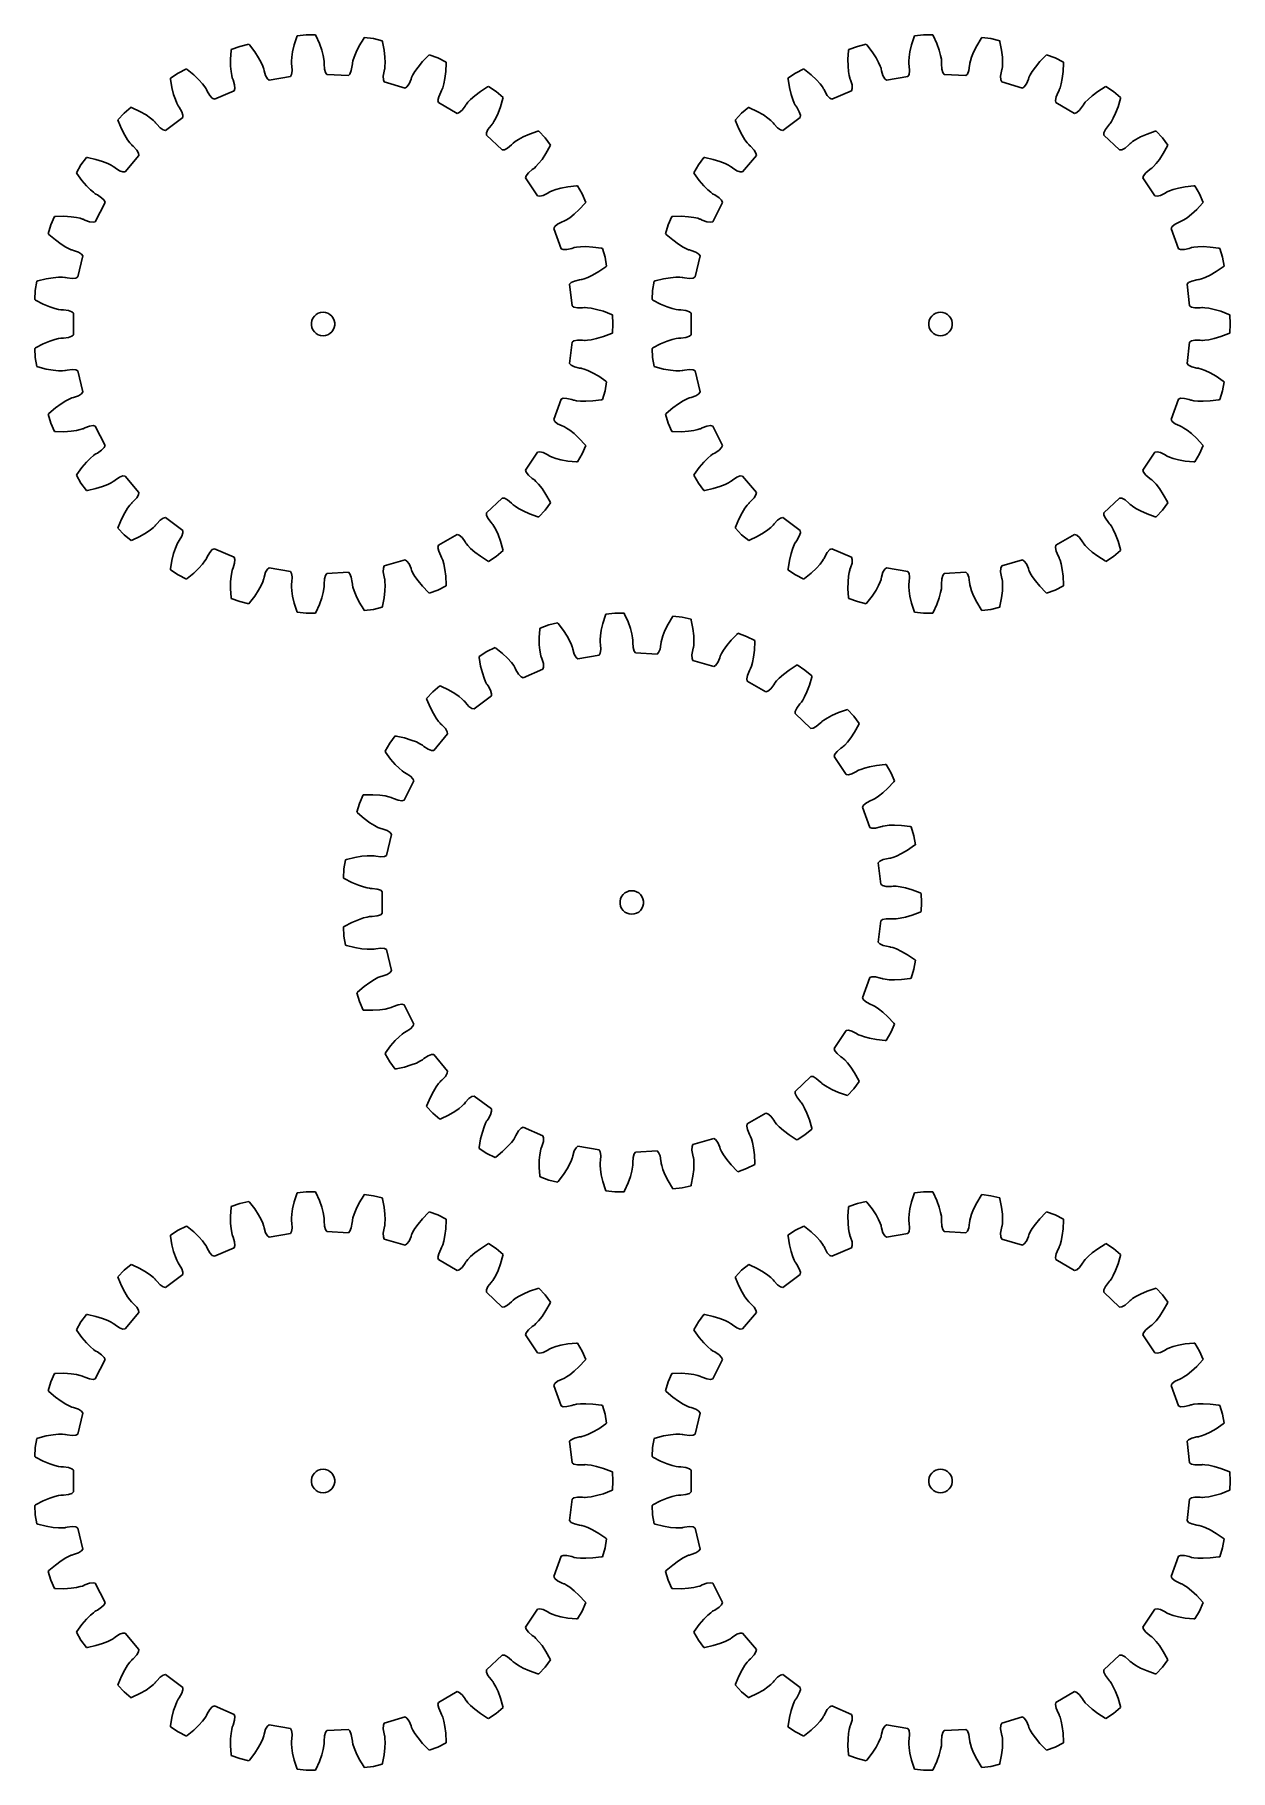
# Model space of a CAD drawing. Extents: x 0 to 152, y 0 to 221.
import ezdxf

# ---------------------------------------------------------------- set-up
doc = ezdxf.new("R2010")
doc.units = 0

msp = doc.modelspace()

# ---------------------------------------------------------------- linework, layer by layer
for p, q in [((25.03, 219.15), (24.96, 218.06)), ((25.05, 219.28), (25.03, 219.15)), ((26.15, 219.68), (25.05, 219.28)), ((27.29, 219.95), (26.15, 219.68)), ((27.38, 219.86), (27.29, 219.95)), ((28.04, 218.98), (27.38, 219.86)), ((28.53, 218.23), (28.04, 218.98)), ((32.86, 218.99), (32.75, 218.3)), ((33.06, 219.87), (32.86, 218.99)), ((33.38, 220.91), (33.06, 219.87)), ((33.43, 221.03), (33.38, 220.91)), ((34.6, 221.17), (33.43, 221.03)), ((35.77, 221.17), (34.6, 221.17)), ((35.83, 221.06), (35.77, 221.17)), ((36.27, 220.05), (35.83, 221.06)), ((36.58, 219.21), (36.27, 220.05)), ((36.76, 218.54), (36.58, 219.21)), ((41.36, 219.76), (40.96, 218.95)), ((41.92, 220.7), (41.36, 219.76)), ((41.99, 220.81), (41.92, 220.7)), ((43.15, 220.67), (41.99, 220.81)), ((44.29, 220.4), (43.15, 220.67)), ((44.33, 220.28), (44.29, 220.4)), ((44.53, 219.2), (44.33, 220.28)), ((44.63, 218.31), (44.53, 219.2)), ((103.7, 219.15), (103.62, 218.06)), ((103.72, 219.28), (103.7, 219.15)), ((104.82, 219.68), (103.72, 219.28)), ((105.96, 219.95), (104.82, 219.68)), ((106.04, 219.86), (105.96, 219.95)), ((106.71, 218.98), (106.04, 219.86)), ((107.2, 218.23), (106.71, 218.98)), ((111.52, 218.99), (111.42, 218.3)), ((111.72, 219.87), (111.52, 218.99)), ((112.05, 220.91), (111.72, 219.87)), ((112.1, 221.03), (112.05, 220.91)), ((113.26, 221.17), (112.1, 221.03)), ((114.43, 221.17), (113.26, 221.17)), ((114.49, 221.06), (114.43, 221.17)), ((114.94, 220.05), (114.49, 221.06)), ((115.24, 219.21), (114.94, 220.05)), ((115.42, 218.54), (115.24, 219.21)), ((120.02, 219.76), (119.63, 218.95)), ((120.58, 220.7), (120.02, 219.76)), ((120.66, 220.81), (120.58, 220.7)), ((121.82, 220.67), (120.66, 220.81)), ((122.96, 220.4), (121.82, 220.67)), ((122.99, 220.28), (122.96, 220.4)), ((123.2, 219.2), (122.99, 220.28)), ((123.3, 218.31), (123.2, 219.2)), ((19.33, 216.81), (18.28, 216.28)), ((19.43, 216.74), (19.33, 216.81)), ((24.96, 218.06), (24.96, 217.16)), ((24.96, 217.16), (25.02, 216.47)), ((28.86, 217.62), (28.53, 218.23)), ((29.07, 217.17), (28.86, 217.62)), ((29.16, 216.89), (29.07, 217.17)), ((29.19, 216.8), (29.16, 216.89)), ((29.23, 216.58), (29.19, 216.8)), ((32.75, 218.3), (32.72, 217.81)), ((32.72, 217.81), (32.72, 217.52)), ((32.72, 217.52), (32.73, 217.42)), ((32.73, 217.42), (32.76, 217.2)), ((32.76, 217.2), (32.8, 216.55)), ((36.85, 218.05), (36.76, 218.54)), ((36.88, 217.76), (36.85, 218.05)), ((36.89, 217.66), (36.88, 217.76)), ((36.88, 217.44), (36.89, 217.66)), ((36.91, 216.79), (36.88, 217.44)), ((37.04, 216.34), (36.91, 216.79)), ((40.46, 217.23), (40.34, 216.59)), ((40.47, 217.45), (40.46, 217.23)), ((40.49, 217.55), (40.47, 217.45)), ((40.55, 217.83), (40.49, 217.55)), ((40.7, 218.31), (40.55, 217.83)), ((40.96, 218.95), (40.7, 218.31)), ((44.57, 216.73), (44.59, 216.82)), ((44.59, 216.82), (44.63, 217.12)), ((44.65, 217.61), (44.63, 218.31)), ((44.63, 217.12), (44.65, 217.61)), ((48.84, 217.05), (48.43, 216.48)), ((49.41, 217.74), (48.84, 217.05)), ((50.17, 218.53), (49.41, 217.74)), ((50.27, 218.61), (50.17, 218.53)), ((51.37, 218.21), (50.27, 218.61)), ((52.41, 217.69), (51.37, 218.21)), ((52.37, 216.46), (52.42, 217.56)), ((52.42, 217.56), (52.41, 217.69)), ((97.99, 216.81), (96.95, 216.28)), ((98.1, 216.74), (97.99, 216.81)), ((103.62, 218.06), (103.63, 217.16)), ((103.63, 217.16), (103.69, 216.47)), ((107.53, 217.62), (107.2, 218.23)), ((107.73, 217.17), (107.53, 217.62)), ((107.83, 216.89), (107.73, 217.17)), ((107.86, 216.8), (107.83, 216.89)), ((107.9, 216.58), (107.86, 216.8)), ((111.42, 218.3), (111.38, 217.81)), ((111.38, 217.81), (111.39, 217.52)), ((111.39, 217.52), (111.39, 217.42)), ((111.39, 217.42), (111.43, 217.2)), ((111.43, 217.2), (111.47, 216.55)), ((115.52, 218.05), (115.42, 218.54)), ((115.55, 217.76), (115.52, 218.05)), ((115.54, 217.44), (115.55, 217.66)), ((115.58, 216.79), (115.54, 217.44)), ((115.55, 217.66), (115.55, 217.76)), ((115.7, 216.34), (115.58, 216.79)), ((119.12, 217.23), (119.01, 216.59)), ((119.14, 217.45), (119.12, 217.23)), ((119.15, 217.55), (119.14, 217.45)), ((119.22, 217.83), (119.15, 217.55)), ((119.37, 218.31), (119.22, 217.83)), ((119.63, 218.95), (119.37, 218.31)), ((123.24, 216.73), (123.26, 216.82)), ((123.26, 216.82), (123.3, 217.12)), ((123.32, 217.61), (123.3, 218.31)), ((123.3, 217.12), (123.32, 217.61)), ((127.5, 217.05), (127.1, 216.48)), ((128.07, 217.74), (127.5, 217.05)), ((128.84, 218.53), (128.07, 217.74)), ((128.93, 218.61), (128.84, 218.53)), ((130.03, 218.21), (128.93, 218.61)), ((131.08, 217.69), (130.03, 218.21)), ((131.03, 216.46), (131.08, 217.56)), ((131.08, 217.56), (131.08, 217.69)), ((18.28, 216.28), (17.3, 215.64)), ((17.3, 215.64), (17.31, 215.51)), ((17.31, 215.51), (17.49, 214.43)), ((20.28, 216.04), (19.43, 216.74)), ((20.93, 215.42), (20.28, 216.04)), ((21.39, 214.9), (20.93, 215.42)), ((21.69, 214.51), (21.39, 214.9)), ((25.02, 216.47), (25.1, 215.98)), ((25.1, 215.98), (25.17, 215.69)), ((25.17, 215.69), (25.2, 215.6)), ((25.2, 215.6), (25.28, 215.4)), ((25.28, 215.4), (25.47, 214.77)), ((25.47, 214.77), (25.51, 214.31)), ((29.42, 215.95), (29.23, 216.58)), ((29.64, 215.55), (29.42, 215.95)), ((29.87, 215.37), (29.64, 215.55)), ((32.58, 215.84), (29.87, 215.37)), ((32.73, 216.09), (32.58, 215.84)), ((32.8, 216.55), (32.73, 216.09)), ((37.22, 216.11), (37.04, 216.34)), ((39.96, 215.95), (37.22, 216.11)), ((40.17, 216.16), (39.96, 215.95)), ((40.34, 216.59), (40.17, 216.16)), ((44.4, 215.87), (44.51, 216.52)), ((44.42, 215.41), (44.4, 215.87)), ((44.54, 215.15), (44.42, 215.41)), ((44.51, 216.52), (44.57, 216.73)), ((47.18, 214.36), (44.54, 215.15)), ((47.69, 214.89), (47.42, 214.51)), ((47.95, 215.49), (47.69, 214.89)), ((48.02, 215.7), (47.95, 215.49)), ((48.05, 215.79), (48.02, 215.7)), ((48.18, 216.05), (48.05, 215.79)), ((48.43, 216.48), (48.18, 216.05)), ((51.98, 214.41), (52.12, 214.89)), ((52.12, 214.89), (52.26, 215.57)), ((52.26, 215.57), (52.37, 216.46)), ((57.81, 214.57), (57.7, 214.51)), ((58.79, 213.92), (57.81, 214.57)), ((96.95, 216.28), (95.97, 215.64)), ((95.97, 215.64), (95.98, 215.51)), ((95.98, 215.51), (96.16, 214.43)), ((98.95, 216.04), (98.1, 216.74)), ((99.6, 215.42), (98.95, 216.04)), ((100.06, 214.9), (99.6, 215.42)), ((100.36, 214.51), (100.06, 214.9)), ((103.69, 216.47), (103.77, 215.98)), ((103.77, 215.98), (103.84, 215.69)), ((103.84, 215.69), (103.87, 215.6)), ((103.87, 215.6), (103.95, 215.4)), ((103.95, 215.4), (104.14, 214.77)), ((104.14, 214.77), (104.17, 214.31)), ((108.08, 215.95), (107.9, 216.58)), ((108.31, 215.55), (108.08, 215.95)), ((108.54, 215.37), (108.31, 215.55)), ((111.24, 215.84), (108.54, 215.37)), ((111.4, 216.09), (111.24, 215.84)), ((111.47, 216.55), (111.4, 216.09)), ((115.88, 216.11), (115.7, 216.34)), ((118.63, 215.95), (115.88, 216.11)), ((118.83, 216.16), (118.63, 215.95)), ((119.01, 216.59), (118.83, 216.16)), ((123.07, 215.87), (123.18, 216.52)), ((123.08, 215.41), (123.07, 215.87)), ((123.21, 215.15), (123.08, 215.41)), ((123.18, 216.52), (123.24, 216.73)), ((125.84, 214.36), (123.21, 215.15)), ((126.36, 214.89), (126.09, 214.51)), ((126.62, 215.49), (126.36, 214.89)), ((126.68, 215.7), (126.62, 215.49)), ((126.72, 215.79), (126.68, 215.7)), ((126.85, 216.05), (126.72, 215.79)), ((127.1, 216.48), (126.85, 216.05)), ((130.65, 214.41), (130.79, 214.89)), ((130.79, 214.89), (130.92, 215.57)), ((130.92, 215.57), (131.03, 216.46)), ((136.48, 214.57), (136.37, 214.51)), ((137.46, 213.92), (136.48, 214.57)), ((17.49, 214.43), (17.7, 213.56)), ((17.7, 213.56), (17.92, 212.9)), ((17.92, 212.9), (18.11, 212.44)), ((18.11, 212.44), (18.24, 212.18)), ((21.86, 214.26), (21.69, 214.51)), ((21.9, 214.18), (21.86, 214.26)), ((21.99, 213.98), (21.9, 214.18)), ((22.32, 213.41), (21.99, 213.98)), ((22.63, 213.07), (22.32, 213.41)), ((22.89, 212.94), (22.63, 213.07)), ((25.42, 214.03), (22.89, 212.94)), ((25.51, 214.31), (25.42, 214.03)), ((47.42, 214.51), (47.18, 214.36)), ((51.38, 212.8), (51.47, 213.26)), ((51.44, 212.52), (51.38, 212.8)), ((53.82, 211.14), (51.44, 212.52)), ((51.47, 213.26), (51.73, 213.86)), ((51.73, 213.86), (51.84, 214.05)), ((51.84, 214.05), (51.88, 214.14)), ((51.88, 214.14), (51.98, 214.41)), ((55.01, 212.33), (54.95, 212.25)), ((55.19, 212.56), (55.01, 212.33)), ((55.54, 212.91), (55.19, 212.56)), ((56.06, 213.38), (55.54, 212.91)), ((56.78, 213.92), (56.06, 213.38)), ((57.7, 214.51), (56.78, 213.92)), ((59.69, 213.17), (58.79, 213.92)), ((59.36, 211.99), (59.66, 213.05)), ((59.66, 213.05), (59.69, 213.17)), ((96.16, 214.43), (96.37, 213.56)), ((96.37, 213.56), (96.59, 212.9)), ((96.59, 212.9), (96.78, 212.44)), ((96.78, 212.44), (96.91, 212.18)), ((100.52, 214.26), (100.36, 214.51)), ((100.57, 214.18), (100.52, 214.26)), ((100.66, 213.98), (100.57, 214.18)), ((100.98, 213.41), (100.66, 213.98)), ((101.3, 213.07), (100.98, 213.41)), ((101.56, 212.94), (101.3, 213.07)), ((104.08, 214.03), (101.56, 212.94)), ((104.17, 214.31), (104.08, 214.03)), ((126.09, 214.51), (125.84, 214.36)), ((130.05, 212.8), (130.14, 213.26)), ((130.11, 212.52), (130.05, 212.8)), ((132.49, 211.14), (130.11, 212.52)), ((130.14, 213.26), (130.4, 213.86)), ((130.4, 213.86), (130.51, 214.05)), ((130.51, 214.05), (130.55, 214.14)), ((130.55, 214.14), (130.65, 214.41)), ((133.67, 212.33), (133.62, 212.25)), ((133.86, 212.56), (133.67, 212.33)), ((134.21, 212.91), (133.86, 212.56)), ((134.73, 213.38), (134.21, 212.91)), ((135.44, 213.92), (134.73, 213.38)), ((136.37, 214.51), (135.44, 213.92)), ((138.36, 213.17), (137.46, 213.92)), ((138.03, 211.99), (138.33, 213.05)), ((138.33, 213.05), (138.36, 213.17)), ((11.4, 211.16), (10.6, 210.31)), ((10.6, 210.31), (10.64, 210.19)), ((10.64, 210.19), (11.06, 209.18)), ((12.3, 211.92), (11.4, 211.16)), ((12.42, 211.87), (12.3, 211.92)), ((13.41, 211.39), (12.42, 211.87)), ((14.18, 210.94), (13.41, 211.39)), ((14.75, 210.54), (14.18, 210.94)), ((15.14, 210.23), (14.75, 210.54)), ((15.35, 210.02), (15.14, 210.23)), ((18.87, 210.62), (16.66, 208.98)), ((18.24, 212.18), (18.29, 212.1)), ((18.29, 212.1), (18.42, 211.92)), ((18.42, 211.92), (18.75, 211.35)), ((18.75, 211.35), (18.89, 210.91)), ((18.89, 210.91), (18.87, 210.62)), ((54.1, 211.24), (53.82, 211.14)), ((54.45, 211.54), (54.1, 211.24)), ((54.84, 212.06), (54.45, 211.54)), ((54.95, 212.25), (54.84, 212.06)), ((58.51, 210.09), (58.76, 210.52)), ((58.76, 210.52), (59.05, 211.15)), ((59.05, 211.15), (59.36, 211.99)), ((90.07, 211.16), (89.27, 210.31)), ((89.27, 210.31), (89.31, 210.19)), ((89.31, 210.19), (89.73, 209.18)), ((90.97, 211.92), (90.07, 211.16)), ((91.09, 211.87), (90.97, 211.92)), ((92.07, 211.39), (91.09, 211.87)), ((92.85, 210.94), (92.07, 211.39)), ((93.42, 210.54), (92.85, 210.94)), ((93.8, 210.23), (93.42, 210.54)), ((94.01, 210.02), (93.8, 210.23)), ((97.53, 210.62), (95.33, 208.98)), ((96.91, 212.18), (96.96, 212.1)), ((96.96, 212.1), (97.09, 211.92)), ((97.09, 211.92), (97.42, 211.35)), ((97.42, 211.35), (97.56, 210.91)), ((97.56, 210.91), (97.53, 210.62)), ((132.77, 211.24), (132.49, 211.14)), ((133.11, 211.54), (132.77, 211.24)), ((133.51, 212.06), (133.11, 211.54)), ((133.62, 212.25), (133.51, 212.06)), ((137.18, 210.09), (137.42, 210.52)), ((137.42, 210.52), (137.72, 211.15)), ((137.72, 211.15), (138.03, 211.99)), ((11.06, 209.18), (11.47, 208.38)), ((11.47, 208.38), (11.83, 207.79)), ((15.41, 209.95), (15.35, 210.02)), ((15.55, 209.78), (15.41, 209.95)), ((16, 209.3), (15.55, 209.78)), ((16.38, 209.04), (16, 209.3)), ((16.66, 208.98), (16.38, 209.04)), ((57.55, 208.37), (57.56, 208.66)), ((59.55, 206.48), (57.55, 208.37)), ((57.56, 208.66), (57.75, 209.08)), ((57.75, 209.08), (58.14, 209.6)), ((58.14, 209.6), (58.29, 209.77)), ((58.29, 209.77), (58.35, 209.84)), ((58.35, 209.84), (58.51, 210.09)), ((62.24, 208.14), (61.63, 207.81)), ((63.06, 208.5), (62.24, 208.14)), ((64.1, 208.86), (63.06, 208.5)), ((64.22, 208.89), (64.1, 208.86)), ((65.03, 208.04), (64.22, 208.89)), ((65.73, 207.1), (65.03, 208.04)), ((89.73, 209.18), (90.14, 208.38)), ((90.14, 208.38), (90.5, 207.79)), ((94.08, 209.95), (94.01, 210.02)), ((94.21, 209.78), (94.08, 209.95)), ((94.66, 209.3), (94.21, 209.78)), ((95.04, 209.04), (94.66, 209.3)), ((95.33, 208.98), (95.04, 209.04)), ((136.22, 208.37), (136.23, 208.66)), ((138.22, 206.48), (136.22, 208.37)), ((136.23, 208.66), (136.42, 209.08)), ((136.42, 209.08), (136.81, 209.6)), ((136.81, 209.6), (136.96, 209.77)), ((136.96, 209.77), (137.02, 209.84)), ((137.02, 209.84), (137.18, 210.09)), ((140.91, 208.14), (140.3, 207.81)), ((141.73, 208.5), (140.91, 208.14)), ((142.77, 208.86), (141.73, 208.5)), ((142.89, 208.89), (142.77, 208.86)), ((143.69, 208.04), (142.89, 208.89)), ((144.39, 207.1), (143.69, 208.04)), ((13.28, 205.79), (11.51, 203.68)), ((11.83, 207.79), (12.12, 207.38)), ((12.12, 207.38), (12.32, 207.16)), ((12.32, 207.16), (12.38, 207.09)), ((12.38, 207.09), (12.55, 206.95)), ((12.55, 206.95), (13, 206.47)), ((13, 206.47), (13.24, 206.08)), ((13.24, 206.08), (13.28, 205.79)), ((59.84, 206.51), (59.55, 206.48)), ((60.25, 206.72), (59.84, 206.51)), ((60.75, 207.14), (60.25, 206.72)), ((60.91, 207.3), (60.75, 207.14)), ((60.98, 207.36), (60.91, 207.3)), ((61.21, 207.54), (60.98, 207.36)), ((61.63, 207.81), (61.21, 207.54)), ((64.64, 205.28), (65.14, 206.03)), ((65.14, 206.03), (65.67, 206.99)), ((65.67, 206.99), (65.73, 207.1)), ((91.95, 205.79), (90.18, 203.68)), ((90.5, 207.79), (90.79, 207.38)), ((90.79, 207.38), (90.98, 207.16)), ((90.98, 207.16), (91.05, 207.09)), ((91.05, 207.09), (91.22, 206.95)), ((91.22, 206.95), (91.67, 206.47)), ((91.67, 206.47), (91.9, 206.08)), ((91.9, 206.08), (91.95, 205.79)), ((138.51, 206.51), (138.22, 206.48)), ((138.92, 206.72), (138.51, 206.51)), ((139.42, 207.14), (138.92, 206.72)), ((139.57, 207.3), (139.42, 207.14)), ((139.64, 207.36), (139.57, 207.3)), ((139.88, 207.54), (139.64, 207.36)), ((140.3, 207.81), (139.88, 207.54)), ((143.3, 205.28), (143.8, 206.03)), ((143.8, 206.03), (144.34, 206.99)), ((144.34, 206.99), (144.39, 207.1)), ((5.89, 204.6), (5.31, 203.58)), ((5.31, 203.58), (5.37, 203.47)), ((6.59, 205.54), (5.89, 204.6)), ((6.72, 205.52), (6.59, 205.54)), ((7.79, 205.28), (6.72, 205.52)), ((8.65, 205.02), (7.79, 205.28)), ((9.3, 204.76), (8.65, 205.02)), ((9.74, 204.54), (9.3, 204.76)), ((9.99, 204.39), (9.74, 204.54)), ((10.07, 204.34), (9.99, 204.39)), ((10.24, 204.2), (10.07, 204.34)), ((10.79, 203.84), (10.24, 204.2)), ((11.22, 203.68), (10.79, 203.84)), ((11.51, 203.68), (11.22, 203.68)), ((62.62, 203.2), (62.9, 203.57)), ((62.9, 203.57), (63.4, 203.99)), ((63.4, 203.99), (63.58, 204.11)), ((63.58, 204.11), (63.66, 204.17)), ((63.66, 204.17), (63.87, 204.37)), ((63.87, 204.37), (64.21, 204.74)), ((64.21, 204.74), (64.64, 205.28)), ((84.56, 204.6), (83.97, 203.58)), ((83.97, 203.58), (84.04, 203.47)), ((85.26, 205.54), (84.56, 204.6)), ((85.38, 205.52), (85.26, 205.54)), ((86.46, 205.28), (85.38, 205.52)), ((87.31, 205.02), (86.46, 205.28)), ((87.96, 204.76), (87.31, 205.02)), ((88.41, 204.54), (87.96, 204.76)), ((88.66, 204.39), (88.41, 204.54)), ((88.74, 204.34), (88.66, 204.39)), ((88.91, 204.2), (88.74, 204.34)), ((89.46, 203.84), (88.91, 204.2)), ((89.89, 203.68), (89.46, 203.84)), ((90.18, 203.68), (89.89, 203.68)), ((141.28, 203.2), (141.56, 203.57)), ((141.56, 203.57), (142.07, 203.99)), ((142.07, 203.99), (142.25, 204.11)), ((142.25, 204.11), (142.32, 204.17)), ((142.32, 204.17), (142.54, 204.37)), ((142.54, 204.37), (142.87, 204.74)), ((142.87, 204.74), (143.3, 205.28)), ((5.37, 203.47), (6.02, 202.59)), ((6.02, 202.59), (6.6, 201.9)), ((6.6, 201.9), (7.09, 201.41)), ((7.09, 201.41), (7.47, 201.09)), ((62.54, 202.92), (62.62, 203.2)), ((64.05, 200.62), (62.54, 202.92)), ((65.91, 201.27), (65.64, 201.15)), ((66.38, 201.44), (65.91, 201.27)), ((67.05, 201.61), (66.38, 201.44)), ((67.93, 201.78), (67.05, 201.61)), ((69.03, 201.89), (67.93, 201.78)), ((69.15, 201.89), (69.03, 201.89)), ((69.74, 200.88), (69.15, 201.89)), ((84.04, 203.47), (84.68, 202.59)), ((84.68, 202.59), (85.27, 201.9)), ((85.27, 201.9), (85.76, 201.41)), ((85.76, 201.41), (86.13, 201.09)), ((141.21, 202.92), (141.28, 203.2)), ((142.72, 200.62), (141.21, 202.92)), ((144.58, 201.27), (144.31, 201.15)), ((145.04, 201.44), (144.58, 201.27)), ((145.72, 201.61), (145.04, 201.44)), ((146.6, 201.78), (145.72, 201.61)), ((147.69, 201.89), (146.6, 201.78)), ((147.82, 201.89), (147.69, 201.89)), ((148.41, 200.88), (147.82, 201.89)), ((7.47, 201.09), (7.7, 200.91)), ((7.7, 200.91), (7.78, 200.86)), ((8.96, 199.8), (7.72, 197.34)), ((7.78, 200.86), (7.98, 200.76)), ((7.98, 200.76), (8.53, 200.4)), ((8.53, 200.4), (8.85, 200.07)), ((8.85, 200.07), (8.96, 199.8)), ((64.34, 200.58), (64.05, 200.62)), ((64.79, 200.7), (64.34, 200.58)), ((65.37, 200.99), (64.79, 200.7)), ((65.56, 201.11), (65.37, 200.99)), ((65.64, 201.15), (65.56, 201.11)), ((69.38, 198.9), (70.12, 199.7)), ((70.2, 199.8), (69.74, 200.88)), ((70.12, 199.7), (70.2, 199.8)), ((86.13, 201.09), (86.37, 200.91)), ((86.37, 200.91), (86.45, 200.86)), ((87.63, 199.8), (86.39, 197.34)), ((86.45, 200.86), (86.65, 200.76)), ((86.65, 200.76), (87.19, 200.4)), ((87.19, 200.4), (87.52, 200.07)), ((87.52, 200.07), (87.63, 199.8)), ((143, 200.58), (142.72, 200.62)), ((143.45, 200.7), (143, 200.58)), ((144.04, 200.99), (143.45, 200.7)), ((144.22, 201.11), (144.04, 200.99)), ((144.31, 201.15), (144.22, 201.11)), ((148.05, 198.9), (148.79, 199.7)), ((148.87, 199.8), (148.41, 200.88)), ((148.79, 199.7), (148.87, 199.8)), ((2.05, 196.94), (1.71, 195.81)), ((2.51, 198.01), (2.05, 196.94)), ((2.64, 198.02), (2.51, 198.01)), ((3.73, 198.04), (2.64, 198.02)), ((4.63, 197.98), (3.73, 198.04)), ((5.32, 197.88), (4.63, 197.98)), ((5.8, 197.77), (5.32, 197.88)), ((6.08, 197.68), (5.8, 197.77)), ((6.17, 197.65), (6.08, 197.68)), ((6.37, 197.55), (6.17, 197.65)), ((6.99, 197.33), (6.37, 197.55)), ((7.44, 197.27), (6.99, 197.33)), ((7.72, 197.34), (7.44, 197.27)), ((66.28, 196.72), (66.63, 197.02)), ((66.63, 197.02), (67.22, 197.31)), ((67.22, 197.31), (67.43, 197.39)), ((67.43, 197.39), (67.51, 197.43)), ((67.51, 197.43), (67.77, 197.57)), ((67.77, 197.57), (68.18, 197.85)), ((68.18, 197.85), (68.72, 198.28)), ((68.72, 198.28), (69.38, 198.9)), ((80.71, 196.94), (80.38, 195.81)), ((81.18, 198.01), (80.71, 196.94)), ((81.3, 198.02), (81.18, 198.01)), ((82.4, 198.04), (81.3, 198.02)), ((83.3, 197.98), (82.4, 198.04)), ((83.98, 197.88), (83.3, 197.98)), ((84.47, 197.77), (83.98, 197.88)), ((84.75, 197.68), (84.47, 197.77)), ((84.84, 197.65), (84.75, 197.68)), ((85.04, 197.55), (84.84, 197.65)), ((85.65, 197.33), (85.04, 197.55)), ((86.11, 197.27), (85.65, 197.33)), ((86.39, 197.34), (86.11, 197.27)), ((144.94, 196.72), (145.3, 197.02)), ((145.3, 197.02), (145.89, 197.31)), ((145.89, 197.31), (146.09, 197.39)), ((146.09, 197.39), (146.18, 197.43)), ((146.18, 197.43), (146.43, 197.57)), ((146.43, 197.57), (146.85, 197.85)), ((146.85, 197.85), (147.39, 198.28)), ((147.39, 198.28), (148.05, 198.9)), ((1.71, 195.81), (1.8, 195.72)), ((1.8, 195.72), (2.63, 195.01)), ((2.63, 195.01), (3.35, 194.48)), ((66.14, 196.47), (66.28, 196.72)), ((67.08, 193.88), (66.14, 196.47)), ((80.38, 195.81), (80.47, 195.72)), ((80.47, 195.72), (81.3, 195.01)), ((81.3, 195.01), (82.02, 194.48)), ((144.8, 196.47), (144.94, 196.72)), ((145.74, 193.88), (144.8, 196.47)), ((3.35, 194.48), (3.95, 194.11)), ((3.95, 194.11), (4.39, 193.88)), ((4.39, 193.88), (4.66, 193.77)), ((4.66, 193.77), (4.75, 193.74)), ((4.75, 193.74), (4.96, 193.68)), ((4.96, 193.68), (5.58, 193.46)), ((6.14, 192.98), (5.5, 190.3)), ((5.58, 193.46), (5.97, 193.21)), ((5.97, 193.21), (6.14, 192.98)), ((67.35, 193.78), (67.08, 193.88)), ((67.81, 193.79), (67.35, 193.78)), ((68.45, 193.94), (67.81, 193.79)), ((68.66, 194.01), (68.45, 193.94)), ((68.75, 194.04), (68.66, 194.01)), ((69.04, 194.09), (68.75, 194.04)), ((69.53, 194.14), (69.04, 194.09)), ((70.23, 194.16), (69.53, 194.14)), ((71.12, 194.11), (70.23, 194.16)), ((72.21, 193.97), (71.12, 194.11)), ((72.34, 193.94), (72.21, 193.97)), ((72.67, 192.82), (72.34, 193.94)), ((72.87, 191.67), (72.67, 192.82)), ((82.02, 194.48), (82.61, 194.11)), ((82.61, 194.11), (83.05, 193.88)), ((83.05, 193.88), (83.32, 193.77)), ((83.32, 193.77), (83.41, 193.74)), ((83.41, 193.74), (83.63, 193.68)), ((83.63, 193.68), (84.24, 193.46)), ((84.8, 192.98), (84.17, 190.3)), ((84.24, 193.46), (84.63, 193.21)), ((84.63, 193.21), (84.8, 192.98)), ((146.01, 193.78), (145.74, 193.88)), ((146.48, 193.79), (146.01, 193.78)), ((147.11, 193.94), (146.48, 193.79)), ((147.32, 194.01), (147.11, 193.94)), ((147.41, 194.04), (147.32, 194.01)), ((147.7, 194.09), (147.41, 194.04)), ((148.2, 194.14), (147.7, 194.09)), ((148.89, 194.16), (148.2, 194.14)), ((149.79, 194.11), (148.89, 194.16)), ((150.88, 193.97), (149.79, 194.11)), ((151, 193.94), (150.88, 193.97)), ((151.34, 192.82), (151, 193.94)), ((151.54, 191.67), (151.34, 192.82)), ((3.04, 190.27), (2.34, 190.2)), ((3.53, 190.27), (3.04, 190.27)), ((3.82, 190.25), (3.53, 190.27)), ((3.92, 190.24), (3.82, 190.25)), ((4.13, 190.19), (3.92, 190.24)), ((5.5, 190.3), (5.24, 190.16)), ((69.99, 190.06), (70.46, 190.24)), ((70.46, 190.24), (71.09, 190.53)), ((71.09, 190.53), (71.87, 190.98)), ((71.87, 190.98), (72.77, 191.59)), ((72.77, 191.59), (72.87, 191.67)), ((81.7, 190.27), (81.01, 190.2)), ((82.2, 190.27), (81.7, 190.27)), ((82.49, 190.25), (82.2, 190.27)), ((82.58, 190.24), (82.49, 190.25)), ((82.8, 190.19), (82.58, 190.24)), ((84.17, 190.3), (83.91, 190.16)), ((148.66, 190.06), (149.12, 190.24)), ((149.12, 190.24), (149.75, 190.53)), ((149.75, 190.53), (150.53, 190.98)), ((150.53, 190.98), (151.44, 191.59)), ((151.44, 191.59), (151.54, 191.67)), ((0.07, 188.59), (0, 187.42)), ((0.27, 189.75), (0.07, 188.59)), ((0.39, 189.79), (0.27, 189.75)), ((1.46, 190.05), (0.39, 189.79)), ((2.34, 190.2), (1.46, 190.05)), ((4.78, 190.12), (4.13, 190.19)), ((5.24, 190.16), (4.78, 190.12)), ((68.15, 189.36), (68.34, 189.58)), ((68.47, 186.63), (68.15, 189.36)), ((68.34, 189.58), (68.76, 189.78)), ((68.76, 189.78), (69.4, 189.93)), ((69.4, 189.93), (69.62, 189.96)), ((69.62, 189.96), (69.71, 189.98)), ((69.71, 189.98), (69.99, 190.06)), ((78.73, 188.59), (78.67, 187.42)), ((78.94, 189.75), (78.73, 188.59)), ((79.06, 189.79), (78.94, 189.75)), ((80.12, 190.05), (79.06, 189.79)), ((81.01, 190.2), (80.12, 190.05)), ((83.45, 190.12), (82.8, 190.19)), ((83.91, 190.16), (83.45, 190.12)), ((146.82, 189.36), (147.01, 189.58)), ((147.13, 186.63), (146.82, 189.36)), ((147.01, 189.58), (147.43, 189.78)), ((147.43, 189.78), (148.06, 189.93)), ((148.06, 189.93), (148.28, 189.96)), ((148.28, 189.96), (148.37, 189.98)), ((148.37, 189.98), (148.66, 190.06)), ((0, 187.42), (0.11, 187.36)), ((0.11, 187.36), (1.08, 186.85)), ((1.08, 186.85), (1.91, 186.5)), ((1.91, 186.5), (2.57, 186.28)), ((2.57, 186.28), (3.05, 186.16)), ((3.05, 186.16), (3.34, 186.11)), ((3.34, 186.11), (3.43, 186.1)), ((3.43, 186.1), (3.66, 186.1)), ((3.66, 186.1), (4.31, 186.03)), ((4.31, 186.03), (4.74, 185.87)), ((4.74, 185.87), (4.96, 185.68)), ((36.43, 185.77), (36.74, 185.81)), ((36.74, 185.81), (37.05, 185.77)), ((68.71, 186.47), (68.47, 186.63)), ((69.16, 186.37), (68.71, 186.47)), ((69.81, 186.37), (69.16, 186.37)), ((70.03, 186.39), (69.81, 186.37)), ((70.13, 186.39), (70.03, 186.39)), ((70.42, 186.38), (70.13, 186.39)), ((70.91, 186.31), (70.42, 186.38)), ((71.59, 186.17), (70.91, 186.31)), ((72.46, 185.92), (71.59, 186.17)), ((73.48, 185.53), (72.46, 185.92)), ((78.67, 187.42), (78.77, 187.36)), ((78.77, 187.36), (79.75, 186.85)), ((79.75, 186.85), (80.58, 186.5)), ((80.58, 186.5), (81.24, 186.28)), ((81.24, 186.28), (81.72, 186.16)), ((81.72, 186.16), (82.01, 186.11)), ((82.01, 186.11), (82.1, 186.1)), ((82.1, 186.1), (82.32, 186.1)), ((82.32, 186.1), (82.97, 186.03)), ((82.97, 186.03), (83.41, 185.87)), ((83.41, 185.87), (83.63, 185.68)), ((115.1, 185.77), (115.41, 185.81)), ((115.41, 185.81), (115.72, 185.77)), ((147.37, 186.47), (147.13, 186.63)), ((147.82, 186.37), (147.37, 186.47)), ((148.48, 186.37), (147.82, 186.37)), ((148.7, 186.39), (148.48, 186.37)), ((148.79, 186.39), (148.7, 186.39)), ((149.09, 186.38), (148.79, 186.39)), ((149.58, 186.31), (149.09, 186.38)), ((150.26, 186.17), (149.58, 186.31)), ((151.12, 185.92), (150.26, 186.17)), ((152.15, 185.53), (151.12, 185.92)), ((4.96, 185.68), (4.96, 182.93)), ((35.25, 184.46), (35.32, 184.77)), ((35.25, 184.15), (35.25, 184.46)), ((35.32, 183.84), (35.25, 184.15)), ((35.32, 184.77), (35.44, 185.06)), ((35.44, 183.56), (35.32, 183.84)), ((35.44, 185.06), (35.63, 185.31)), ((35.63, 185.31), (35.86, 185.52)), ((35.86, 185.52), (36.13, 185.68)), ((36.13, 185.68), (36.43, 185.77)), ((37.05, 185.77), (37.35, 185.68)), ((37.35, 185.68), (37.62, 185.52)), ((37.62, 185.52), (37.86, 185.31)), ((37.86, 185.31), (38.04, 185.06)), ((38.04, 185.06), (38.17, 184.77)), ((38.17, 183.84), (38.04, 183.56)), ((38.17, 184.77), (38.23, 184.46)), ((38.23, 184.15), (38.17, 183.84)), ((38.23, 184.46), (38.23, 184.15)), ((73.6, 185.48), (73.48, 185.53)), ((73.67, 184.31), (73.6, 185.48)), ((73.6, 183.14), (73.67, 184.31)), ((83.63, 185.68), (83.63, 182.93)), ((113.92, 184.46), (113.98, 184.77)), ((113.92, 184.15), (113.92, 184.46)), ((113.98, 183.84), (113.92, 184.15)), ((113.98, 184.77), (114.11, 185.06)), ((114.11, 183.56), (113.98, 183.84)), ((114.11, 185.06), (114.29, 185.31)), ((114.29, 185.31), (114.53, 185.52)), ((114.53, 185.52), (114.8, 185.68)), ((114.8, 185.68), (115.1, 185.77)), ((115.72, 185.77), (116.02, 185.68)), ((116.02, 185.68), (116.29, 185.52)), ((116.29, 185.52), (116.52, 185.31)), ((116.52, 185.31), (116.71, 185.06)), ((116.71, 185.06), (116.84, 184.77)), ((116.84, 183.84), (116.71, 183.56)), ((116.84, 184.77), (116.9, 184.46)), ((116.9, 184.15), (116.84, 183.84)), ((116.9, 184.46), (116.9, 184.15)), ((152.26, 185.48), (152.15, 185.53)), ((152.33, 184.31), (152.26, 185.48)), ((152.26, 183.14), (152.33, 184.31)), ((1.08, 181.76), (0.11, 181.26)), ((1.91, 182.11), (1.08, 181.76)), ((2.57, 182.33), (1.91, 182.11)), ((3.05, 182.45), (2.57, 182.33)), ((3.34, 182.5), (3.05, 182.45)), ((3.43, 182.51), (3.34, 182.5)), ((3.66, 182.51), (3.43, 182.51)), ((4.31, 182.59), (3.66, 182.51)), ((4.74, 182.74), (4.31, 182.59)), ((4.96, 182.93), (4.74, 182.74)), ((35.63, 183.3), (35.44, 183.56)), ((35.86, 183.09), (35.63, 183.3)), ((36.13, 182.94), (35.86, 183.09)), ((36.43, 182.84), (36.13, 182.94)), ((36.74, 182.81), (36.43, 182.84)), ((37.05, 182.84), (36.74, 182.81)), ((37.35, 182.94), (37.05, 182.84)), ((37.62, 183.09), (37.35, 182.94)), ((37.86, 183.3), (37.62, 183.09)), ((38.04, 183.56), (37.86, 183.3)), ((68.15, 179.25), (68.47, 181.98)), ((68.47, 181.98), (68.71, 182.15)), ((68.71, 182.15), (69.16, 182.25)), ((69.16, 182.25), (69.81, 182.25)), ((69.81, 182.25), (70.03, 182.22)), ((70.03, 182.22), (70.13, 182.22)), ((70.13, 182.22), (70.42, 182.24)), ((70.42, 182.24), (70.91, 182.3)), ((70.91, 182.3), (71.59, 182.44)), ((71.59, 182.44), (72.46, 182.7)), ((72.46, 182.7), (73.48, 183.08)), ((73.48, 183.08), (73.6, 183.14)), ((79.75, 181.76), (78.77, 181.26)), ((80.58, 182.11), (79.75, 181.76)), ((81.24, 182.33), (80.58, 182.11)), ((81.72, 182.45), (81.24, 182.33)), ((82.01, 182.5), (81.72, 182.45)), ((82.1, 182.51), (82.01, 182.5)), ((82.32, 182.51), (82.1, 182.51)), ((82.97, 182.59), (82.32, 182.51)), ((83.41, 182.74), (82.97, 182.59)), ((83.63, 182.93), (83.41, 182.74)), ((114.29, 183.3), (114.11, 183.56)), ((114.53, 183.09), (114.29, 183.3)), ((114.8, 182.94), (114.53, 183.09)), ((115.1, 182.84), (114.8, 182.94)), ((115.41, 182.81), (115.1, 182.84)), ((115.72, 182.84), (115.41, 182.81)), ((116.02, 182.94), (115.72, 182.84)), ((116.29, 183.09), (116.02, 182.94)), ((116.52, 183.3), (116.29, 183.09)), ((116.71, 183.56), (116.52, 183.3)), ((146.82, 179.25), (147.13, 181.98)), ((147.13, 181.98), (147.37, 182.15)), ((147.37, 182.15), (147.82, 182.25)), ((147.82, 182.25), (148.48, 182.25)), ((148.48, 182.25), (148.7, 182.22)), ((148.7, 182.22), (148.79, 182.22)), ((148.79, 182.22), (149.09, 182.24)), ((149.09, 182.24), (149.58, 182.3)), ((149.58, 182.3), (150.26, 182.44)), ((150.26, 182.44), (151.12, 182.7)), ((151.12, 182.7), (152.15, 183.08)), ((152.15, 183.08), (152.26, 183.14)), ((0.11, 181.26), (0, 181.19)), ((0, 181.19), (0.07, 180.02)), ((0.07, 180.02), (0.27, 178.87)), ((68.34, 179.04), (68.15, 179.25)), ((78.77, 181.26), (78.67, 181.19)), ((78.67, 181.19), (78.73, 180.02)), ((78.73, 180.02), (78.94, 178.87)), ((147.01, 179.04), (146.82, 179.25)), ((0.27, 178.87), (0.39, 178.83)), ((0.39, 178.83), (1.46, 178.56)), ((1.46, 178.56), (2.34, 178.41)), ((2.34, 178.41), (3.04, 178.35)), ((3.04, 178.35), (3.53, 178.34)), ((3.53, 178.34), (3.82, 178.36)), ((3.82, 178.36), (3.92, 178.37)), ((3.92, 178.37), (4.13, 178.42)), ((4.13, 178.42), (4.78, 178.5)), ((4.78, 178.5), (5.24, 178.45)), ((5.24, 178.45), (5.5, 178.32)), ((5.5, 178.32), (6.14, 175.64)), ((68.76, 178.84), (68.34, 179.04)), ((69.4, 178.68), (68.76, 178.84)), ((69.62, 178.66), (69.4, 178.68)), ((69.71, 178.64), (69.62, 178.66)), ((69.99, 178.55), (69.71, 178.64)), ((70.46, 178.38), (69.99, 178.55)), ((71.09, 178.08), (70.46, 178.38)), ((71.87, 177.64), (71.09, 178.08)), ((72.77, 177.02), (71.87, 177.64)), ((72.67, 175.79), (72.87, 176.95)), ((72.87, 176.95), (72.77, 177.02)), ((78.94, 178.87), (79.06, 178.83)), ((79.06, 178.83), (80.12, 178.56)), ((80.12, 178.56), (81.01, 178.41)), ((81.01, 178.41), (81.7, 178.35)), ((81.7, 178.35), (82.2, 178.34)), ((82.2, 178.34), (82.49, 178.36)), ((82.49, 178.36), (82.58, 178.37)), ((82.58, 178.37), (82.8, 178.42)), ((82.8, 178.42), (83.45, 178.5)), ((83.45, 178.5), (83.91, 178.45)), ((83.91, 178.45), (84.17, 178.32)), ((84.17, 178.32), (84.8, 175.64)), ((147.43, 178.84), (147.01, 179.04)), ((148.06, 178.68), (147.43, 178.84)), ((148.28, 178.66), (148.06, 178.68)), ((148.37, 178.64), (148.28, 178.66)), ((148.66, 178.55), (148.37, 178.64)), ((149.12, 178.38), (148.66, 178.55)), ((149.75, 178.08), (149.12, 178.38)), ((150.53, 177.64), (149.75, 178.08)), ((151.44, 177.02), (150.53, 177.64)), ((151.34, 175.79), (151.54, 176.95)), ((151.54, 176.95), (151.44, 177.02)), ((4.39, 174.73), (3.95, 174.51)), ((4.66, 174.85), (4.39, 174.73)), ((4.75, 174.88), (4.66, 174.85)), ((4.96, 174.93), (4.75, 174.88)), ((5.58, 175.16), (4.96, 174.93)), ((5.97, 175.4), (5.58, 175.16)), ((6.14, 175.64), (5.97, 175.4)), ((66.14, 172.14), (67.08, 174.73)), ((67.08, 174.73), (67.35, 174.84)), ((67.35, 174.84), (67.81, 174.83)), ((67.81, 174.83), (68.45, 174.68)), ((72.34, 174.67), (72.67, 175.79)), ((83.05, 174.73), (82.61, 174.51)), ((83.32, 174.85), (83.05, 174.73)), ((83.41, 174.88), (83.32, 174.85)), ((83.63, 174.93), (83.41, 174.88)), ((84.24, 175.16), (83.63, 174.93)), ((84.63, 175.4), (84.24, 175.16)), ((84.8, 175.64), (84.63, 175.4)), ((144.8, 172.14), (145.74, 174.73)), ((145.74, 174.73), (146.01, 174.84)), ((146.01, 174.84), (146.48, 174.83)), ((146.48, 174.83), (147.11, 174.68)), ((151, 174.67), (151.34, 175.79)), ((1.8, 172.89), (1.71, 172.8)), ((1.71, 172.8), (2.05, 171.68)), ((2.63, 173.61), (1.8, 172.89)), ((3.35, 174.14), (2.63, 173.61)), ((3.95, 174.51), (3.35, 174.14)), ((68.45, 174.68), (68.66, 174.6)), ((68.66, 174.6), (68.75, 174.58)), ((68.75, 174.58), (69.04, 174.53)), ((69.04, 174.53), (69.53, 174.48)), ((69.53, 174.48), (70.23, 174.46)), ((70.23, 174.46), (71.12, 174.5)), ((71.12, 174.5), (72.21, 174.64)), ((72.21, 174.64), (72.34, 174.67)), ((80.47, 172.89), (80.38, 172.8)), ((80.38, 172.8), (80.71, 171.68)), ((81.3, 173.61), (80.47, 172.89)), ((82.02, 174.14), (81.3, 173.61)), ((82.61, 174.51), (82.02, 174.14)), ((147.11, 174.68), (147.32, 174.6)), ((147.32, 174.6), (147.41, 174.58)), ((147.41, 174.58), (147.7, 174.53)), ((147.7, 174.53), (148.2, 174.48)), ((148.2, 174.48), (148.89, 174.46)), ((148.89, 174.46), (149.79, 174.5)), ((149.79, 174.5), (150.88, 174.64)), ((150.88, 174.64), (151, 174.67)), ((2.05, 171.68), (2.51, 170.6)), ((2.51, 170.6), (2.64, 170.59)), ((2.64, 170.59), (3.73, 170.58)), ((3.73, 170.58), (4.63, 170.64)), ((4.63, 170.64), (5.32, 170.74)), ((5.32, 170.74), (5.8, 170.84)), ((5.8, 170.84), (6.08, 170.93)), ((6.08, 170.93), (6.17, 170.96)), ((6.17, 170.96), (6.37, 171.06)), ((6.37, 171.06), (6.99, 171.29)), ((6.99, 171.29), (7.44, 171.35)), ((7.44, 171.35), (7.72, 171.27)), ((7.72, 171.27), (8.96, 168.81)), ((66.28, 171.89), (66.14, 172.14)), ((66.63, 171.6), (66.28, 171.89)), ((67.22, 171.31), (66.63, 171.6)), ((67.43, 171.23), (67.22, 171.31)), ((67.51, 171.19), (67.43, 171.23)), ((67.77, 171.04), (67.51, 171.19)), ((68.18, 170.76), (67.77, 171.04)), ((68.72, 170.33), (68.18, 170.76)), ((69.38, 169.72), (68.72, 170.33)), ((80.71, 171.68), (81.18, 170.6)), ((81.18, 170.6), (81.3, 170.59)), ((81.3, 170.59), (82.4, 170.58)), ((82.4, 170.58), (83.3, 170.64)), ((83.3, 170.64), (83.98, 170.74)), ((83.98, 170.74), (84.47, 170.84)), ((84.47, 170.84), (84.75, 170.93)), ((84.75, 170.93), (84.84, 170.96)), ((84.84, 170.96), (85.04, 171.06)), ((85.04, 171.06), (85.65, 171.29)), ((85.65, 171.29), (86.11, 171.35)), ((86.11, 171.35), (86.39, 171.27)), ((86.39, 171.27), (87.63, 168.81)), ((144.94, 171.89), (144.8, 172.14)), ((145.3, 171.6), (144.94, 171.89)), ((145.89, 171.31), (145.3, 171.6)), ((146.09, 171.23), (145.89, 171.31)), ((146.18, 171.19), (146.09, 171.23)), ((146.43, 171.04), (146.18, 171.19)), ((146.85, 170.76), (146.43, 171.04)), ((147.39, 170.33), (146.85, 170.76)), ((148.05, 169.72), (147.39, 170.33)), ((8.53, 168.22), (7.98, 167.86)), ((8.85, 168.55), (8.53, 168.22)), ((8.96, 168.81), (8.85, 168.55)), ((70.12, 168.91), (69.38, 169.72)), ((69.74, 167.74), (70.2, 168.81)), ((70.2, 168.81), (70.12, 168.91)), ((87.19, 168.22), (86.65, 167.86)), ((87.52, 168.55), (87.19, 168.22)), ((87.63, 168.81), (87.52, 168.55)), ((148.79, 168.91), (148.05, 169.72)), ((148.41, 167.74), (148.87, 168.81)), ((148.87, 168.81), (148.79, 168.91)), ((6.02, 166.03), (5.37, 165.14)), ((6.6, 166.71), (6.02, 166.03)), ((7.09, 167.21), (6.6, 166.71)), ((7.47, 167.53), (7.09, 167.21)), ((7.7, 167.7), (7.47, 167.53)), ((7.78, 167.75), (7.7, 167.7)), ((7.98, 167.86), (7.78, 167.75)), ((62.54, 165.69), (64.05, 167.99)), ((64.05, 167.99), (64.34, 168.03)), ((64.34, 168.03), (64.79, 167.92)), ((64.79, 167.92), (65.37, 167.62)), ((65.37, 167.62), (65.56, 167.51)), ((65.56, 167.51), (65.64, 167.46)), ((65.64, 167.46), (65.91, 167.34)), ((65.91, 167.34), (66.38, 167.18)), ((66.38, 167.18), (67.05, 167)), ((67.05, 167), (67.93, 166.84)), ((67.93, 166.84), (69.03, 166.73)), ((69.03, 166.73), (69.15, 166.72)), ((69.15, 166.72), (69.74, 167.74)), ((84.68, 166.03), (84.04, 165.14)), ((85.27, 166.71), (84.68, 166.03)), ((85.76, 167.21), (85.27, 166.71)), ((86.13, 167.53), (85.76, 167.21)), ((86.37, 167.7), (86.13, 167.53)), ((86.45, 167.75), (86.37, 167.7)), ((86.65, 167.86), (86.45, 167.75)), ((141.21, 165.69), (142.72, 167.99)), ((142.72, 167.99), (143, 168.03)), ((143, 168.03), (143.45, 167.92)), ((143.45, 167.92), (144.04, 167.62)), ((144.04, 167.62), (144.22, 167.51)), ((144.22, 167.51), (144.31, 167.46)), ((144.31, 167.46), (144.58, 167.34)), ((144.58, 167.34), (145.04, 167.18)), ((145.04, 167.18), (145.72, 167)), ((145.72, 167), (146.6, 166.84)), ((146.6, 166.84), (147.69, 166.73)), ((147.69, 166.73), (147.82, 166.72)), ((147.82, 166.72), (148.41, 167.74)), ((5.37, 165.14), (5.31, 165.03)), ((5.31, 165.03), (5.89, 164.02)), ((5.89, 164.02), (6.59, 163.08)), ((8.65, 163.6), (9.3, 163.85)), ((9.3, 163.85), (9.74, 164.07)), ((9.74, 164.07), (9.99, 164.22)), ((9.99, 164.22), (10.07, 164.27)), ((10.07, 164.27), (10.24, 164.41)), ((10.24, 164.41), (10.79, 164.77)), ((10.79, 164.77), (11.22, 164.94)), ((11.22, 164.94), (11.51, 164.93)), ((11.51, 164.93), (13.28, 162.83)), ((62.62, 165.41), (62.54, 165.69)), ((62.9, 165.05), (62.62, 165.41)), ((63.4, 164.63), (62.9, 165.05)), ((63.58, 164.5), (63.4, 164.63)), ((63.66, 164.44), (63.58, 164.5)), ((63.87, 164.24), (63.66, 164.44)), ((64.21, 163.88), (63.87, 164.24)), ((64.64, 163.33), (64.21, 163.88)), ((84.04, 165.14), (83.97, 165.03)), ((83.97, 165.03), (84.56, 164.02)), ((84.56, 164.02), (85.26, 163.08)), ((87.31, 163.6), (87.96, 163.85)), ((87.96, 163.85), (88.41, 164.07)), ((88.41, 164.07), (88.66, 164.22)), ((88.66, 164.22), (88.74, 164.27)), ((88.74, 164.27), (88.91, 164.41)), ((88.91, 164.41), (89.46, 164.77)), ((89.46, 164.77), (89.89, 164.94)), ((89.89, 164.94), (90.18, 164.93)), ((90.18, 164.93), (91.95, 162.83)), ((141.28, 165.41), (141.21, 165.69)), ((141.56, 165.05), (141.28, 165.41)), ((142.07, 164.63), (141.56, 165.05)), ((142.25, 164.5), (142.07, 164.63)), ((142.32, 164.44), (142.25, 164.5)), ((142.54, 164.24), (142.32, 164.44)), ((142.87, 163.88), (142.54, 164.24)), ((143.3, 163.33), (142.87, 163.88)), ((6.59, 163.08), (6.72, 163.1)), ((6.72, 163.1), (7.79, 163.34)), ((7.79, 163.34), (8.65, 163.6)), ((12.32, 161.45), (12.12, 161.23)), ((12.38, 161.52), (12.32, 161.45)), ((12.55, 161.67), (12.38, 161.52)), ((13, 162.14), (12.55, 161.67)), ((13.24, 162.54), (13, 162.14)), ((13.28, 162.83), (13.24, 162.54)), ((57.55, 160.25), (59.55, 162.13)), ((59.55, 162.13), (59.84, 162.11)), ((59.84, 162.11), (60.25, 161.89)), ((60.25, 161.89), (60.75, 161.47)), ((60.75, 161.47), (60.91, 161.31)), ((65.14, 162.59), (64.64, 163.33)), ((65.03, 160.57), (65.73, 161.51)), ((65.67, 161.63), (65.14, 162.59)), ((65.73, 161.51), (65.67, 161.63)), ((85.26, 163.08), (85.38, 163.1)), ((85.38, 163.1), (86.46, 163.34)), ((86.46, 163.34), (87.31, 163.6)), ((90.98, 161.45), (90.79, 161.23)), ((91.05, 161.52), (90.98, 161.45)), ((91.22, 161.67), (91.05, 161.52)), ((91.67, 162.14), (91.22, 161.67)), ((91.9, 162.54), (91.67, 162.14)), ((91.95, 162.83), (91.9, 162.54)), ((136.22, 160.25), (138.22, 162.13)), ((138.22, 162.13), (138.51, 162.11)), ((138.51, 162.11), (138.92, 161.89)), ((138.92, 161.89), (139.42, 161.47)), ((139.42, 161.47), (139.57, 161.31)), ((143.8, 162.59), (143.3, 163.33)), ((143.69, 160.57), (144.39, 161.51)), ((144.34, 161.63), (143.8, 162.59)), ((144.39, 161.51), (144.34, 161.63)), ((11.06, 159.44), (10.64, 158.42)), ((11.47, 160.24), (11.06, 159.44)), ((11.83, 160.83), (11.47, 160.24)), ((12.12, 161.23), (11.83, 160.83)), ((15.55, 158.84), (16, 159.32)), ((16, 159.32), (16.38, 159.58)), ((16.38, 159.58), (16.66, 159.64)), ((16.66, 159.64), (18.87, 157.99)), ((57.56, 159.96), (57.55, 160.25)), ((57.75, 159.54), (57.56, 159.96)), ((58.14, 159.01), (57.75, 159.54)), ((60.91, 161.31), (60.98, 161.25)), ((60.98, 161.25), (61.21, 161.07)), ((61.21, 161.07), (61.63, 160.81)), ((61.63, 160.81), (62.24, 160.48)), ((62.24, 160.48), (63.06, 160.12)), ((63.06, 160.12), (64.1, 159.75)), ((64.1, 159.75), (64.22, 159.72)), ((64.22, 159.72), (65.03, 160.57)), ((89.73, 159.44), (89.31, 158.42)), ((90.14, 160.24), (89.73, 159.44)), ((90.5, 160.83), (90.14, 160.24)), ((90.79, 161.23), (90.5, 160.83)), ((94.21, 158.84), (94.66, 159.32)), ((94.66, 159.32), (95.04, 159.58)), ((95.04, 159.58), (95.33, 159.64)), ((95.33, 159.64), (97.53, 157.99)), ((136.23, 159.96), (136.22, 160.25)), ((136.42, 159.54), (136.23, 159.96)), ((136.81, 159.01), (136.42, 159.54)), ((139.57, 161.31), (139.64, 161.25)), ((139.64, 161.25), (139.88, 161.07)), ((139.88, 161.07), (140.3, 160.81)), ((140.3, 160.81), (140.91, 160.48)), ((140.91, 160.48), (141.73, 160.12)), ((141.73, 160.12), (142.77, 159.75)), ((142.77, 159.75), (142.89, 159.72)), ((142.89, 159.72), (143.69, 160.57)), ((10.64, 158.42), (10.6, 158.3)), ((10.6, 158.3), (11.4, 157.45)), ((11.4, 157.45), (12.3, 156.7)), ((12.42, 156.74), (13.41, 157.22)), ((13.41, 157.22), (14.18, 157.68)), ((14.18, 157.68), (14.75, 158.08)), ((14.75, 158.08), (15.14, 158.39)), ((15.14, 158.39), (15.35, 158.59)), ((15.35, 158.59), (15.41, 158.66)), ((15.41, 158.66), (15.55, 158.84)), ((18.75, 157.26), (18.42, 156.7)), ((18.89, 157.7), (18.75, 157.26)), ((18.87, 157.99), (18.89, 157.7)), ((51.44, 156.1), (53.82, 157.47)), ((53.82, 157.47), (54.1, 157.38)), ((54.1, 157.38), (54.45, 157.08)), ((54.45, 157.08), (54.84, 156.55)), ((58.29, 158.85), (58.14, 159.01)), ((58.35, 158.77), (58.29, 158.85)), ((58.51, 158.53), (58.35, 158.77)), ((58.76, 158.1), (58.51, 158.53)), ((59.05, 157.46), (58.76, 158.1)), ((59.36, 156.62), (59.05, 157.46)), ((89.31, 158.42), (89.27, 158.3)), ((89.27, 158.3), (90.07, 157.45)), ((90.07, 157.45), (90.97, 156.7)), ((91.09, 156.74), (92.07, 157.22)), ((92.07, 157.22), (92.85, 157.68)), ((92.85, 157.68), (93.42, 158.08)), ((93.42, 158.08), (93.8, 158.39)), ((93.8, 158.39), (94.01, 158.59)), ((94.01, 158.59), (94.08, 158.66)), ((94.08, 158.66), (94.21, 158.84)), ((97.42, 157.26), (97.09, 156.7)), ((97.56, 157.7), (97.42, 157.26)), ((97.53, 157.99), (97.56, 157.7)), ((130.11, 156.1), (132.49, 157.47)), ((132.49, 157.47), (132.77, 157.38)), ((132.77, 157.38), (133.11, 157.08)), ((133.11, 157.08), (133.51, 156.55)), ((136.96, 158.85), (136.81, 159.01)), ((137.02, 158.77), (136.96, 158.85)), ((137.18, 158.53), (137.02, 158.77)), ((137.42, 158.1), (137.18, 158.53)), ((137.72, 157.46), (137.42, 158.1)), ((138.03, 156.62), (137.72, 157.46)), ((12.3, 156.7), (12.42, 156.74)), ((17.7, 155.06), (17.49, 154.18)), ((17.92, 155.72), (17.7, 155.06)), ((18.11, 156.17), (17.92, 155.72)), ((18.24, 156.44), (18.11, 156.17)), ((18.29, 156.52), (18.24, 156.44)), ((18.42, 156.7), (18.29, 156.52)), ((21.99, 154.64), (22.32, 155.2)), ((22.32, 155.2), (22.63, 155.55)), ((22.63, 155.55), (22.89, 155.67)), ((22.89, 155.67), (25.42, 154.58)), ((51.38, 155.81), (51.44, 156.1)), ((51.47, 155.36), (51.38, 155.81)), ((51.73, 154.76), (51.47, 155.36)), ((54.84, 156.55), (54.95, 156.36)), ((54.95, 156.36), (55.01, 156.28)), ((55.01, 156.28), (55.19, 156.06)), ((55.19, 156.06), (55.54, 155.7)), ((55.54, 155.7), (56.06, 155.24)), ((56.06, 155.24), (56.78, 154.7)), ((58.79, 154.69), (59.69, 155.44)), ((59.66, 155.57), (59.36, 156.62)), ((59.69, 155.44), (59.66, 155.57)), ((90.97, 156.7), (91.09, 156.74)), ((96.37, 155.06), (96.16, 154.18)), ((96.59, 155.72), (96.37, 155.06)), ((96.78, 156.17), (96.59, 155.72)), ((96.91, 156.44), (96.78, 156.17)), ((96.96, 156.52), (96.91, 156.44)), ((97.09, 156.7), (96.96, 156.52)), ((100.66, 154.64), (100.98, 155.2)), ((100.98, 155.2), (101.3, 155.55)), ((101.3, 155.55), (101.56, 155.67)), ((101.56, 155.67), (104.08, 154.58)), ((130.05, 155.81), (130.11, 156.1)), ((130.14, 155.36), (130.05, 155.81)), ((130.4, 154.76), (130.14, 155.36)), ((133.51, 156.55), (133.62, 156.36)), ((133.62, 156.36), (133.67, 156.28)), ((133.67, 156.28), (133.86, 156.06)), ((133.86, 156.06), (134.21, 155.7)), ((134.21, 155.7), (134.73, 155.24)), ((134.73, 155.24), (135.44, 154.7)), ((137.46, 154.69), (138.36, 155.44)), ((138.33, 155.57), (138.03, 156.62)), ((138.36, 155.44), (138.33, 155.57)), ((17.31, 153.1), (17.3, 152.97)), ((17.3, 152.97), (18.28, 152.33)), ((17.49, 154.18), (17.31, 153.1)), ((20.28, 152.57), (20.93, 153.19)), ((20.93, 153.19), (21.39, 153.71)), ((21.39, 153.71), (21.69, 154.11)), ((21.69, 154.11), (21.86, 154.35)), ((21.86, 154.35), (21.9, 154.43)), ((21.9, 154.43), (21.99, 154.64)), ((25.1, 152.64), (25.02, 152.15)), ((25.17, 152.92), (25.1, 152.64)), ((25.2, 153.01), (25.17, 152.92)), ((25.28, 153.22), (25.2, 153.01)), ((25.47, 153.84), (25.28, 153.22)), ((25.42, 154.58), (25.51, 154.3)), ((25.51, 154.3), (25.47, 153.84)), ((29.23, 152.04), (29.42, 152.66)), ((29.42, 152.66), (29.64, 153.07)), ((29.64, 153.07), (29.87, 153.25)), ((29.87, 153.25), (32.58, 152.77)), ((32.58, 152.77), (32.73, 152.52)), ((37.22, 152.5), (39.96, 152.66)), ((39.96, 152.66), (40.17, 152.45)), ((44.4, 152.74), (44.42, 153.2)), ((44.51, 152.1), (44.4, 152.74)), ((44.42, 153.2), (44.54, 153.47)), ((44.54, 153.47), (47.18, 154.26)), ((47.18, 154.26), (47.42, 154.1)), ((47.42, 154.1), (47.69, 153.73)), ((47.69, 153.73), (47.95, 153.13)), ((47.95, 153.13), (48.02, 152.91)), ((48.02, 152.91), (48.05, 152.83)), ((48.05, 152.83), (48.18, 152.56)), ((51.84, 154.56), (51.73, 154.76)), ((51.88, 154.48), (51.84, 154.56)), ((51.98, 154.2), (51.88, 154.48)), ((52.12, 153.73), (51.98, 154.2)), ((52.26, 153.04), (52.12, 153.73)), ((52.37, 152.15), (52.26, 153.04)), ((56.78, 154.7), (57.7, 154.11)), ((57.7, 154.11), (57.81, 154.05)), ((57.81, 154.05), (58.79, 154.69)), ((95.98, 153.1), (95.97, 152.97)), ((95.97, 152.97), (96.95, 152.33)), ((96.16, 154.18), (95.98, 153.1)), ((98.95, 152.57), (99.6, 153.19)), ((99.6, 153.19), (100.06, 153.71)), ((100.06, 153.71), (100.36, 154.11)), ((100.36, 154.11), (100.52, 154.35)), ((100.52, 154.35), (100.57, 154.43)), ((100.57, 154.43), (100.66, 154.64)), ((103.77, 152.64), (103.69, 152.15)), ((103.84, 152.92), (103.77, 152.64)), ((103.87, 153.01), (103.84, 152.92)), ((103.95, 153.22), (103.87, 153.01)), ((104.14, 153.84), (103.95, 153.22)), ((104.08, 154.58), (104.17, 154.3)), ((104.17, 154.3), (104.14, 153.84)), ((107.9, 152.04), (108.08, 152.66)), ((108.08, 152.66), (108.31, 153.07)), ((108.31, 153.07), (108.54, 153.25)), ((108.54, 153.25), (111.24, 152.77)), ((111.24, 152.77), (111.4, 152.52)), ((115.88, 152.5), (118.63, 152.66)), ((118.63, 152.66), (118.83, 152.45)), ((123.07, 152.74), (123.08, 153.2)), ((123.18, 152.1), (123.07, 152.74)), ((123.08, 153.2), (123.21, 153.47)), ((123.21, 153.47), (125.84, 154.26)), ((125.84, 154.26), (126.09, 154.1)), ((126.09, 154.1), (126.36, 153.73)), ((126.36, 153.73), (126.62, 153.13)), ((126.62, 153.13), (126.68, 152.91)), ((126.68, 152.91), (126.72, 152.83)), ((126.72, 152.83), (126.85, 152.56)), ((130.51, 154.56), (130.4, 154.76)), ((130.55, 154.48), (130.51, 154.56)), ((130.65, 154.2), (130.55, 154.48)), ((130.79, 153.73), (130.65, 154.2)), ((130.92, 153.04), (130.79, 153.73)), ((131.03, 152.15), (130.92, 153.04)), ((135.44, 154.7), (136.37, 154.11)), ((136.37, 154.11), (136.48, 154.05)), ((136.48, 154.05), (137.46, 154.69)), ((18.28, 152.33), (19.33, 151.8)), ((19.33, 151.8), (19.43, 151.88)), ((19.43, 151.88), (20.28, 152.57)), ((25.02, 152.15), (24.96, 151.45)), ((24.96, 151.45), (24.96, 150.56)), ((24.96, 150.56), (25.03, 149.46)), ((28.53, 150.38), (28.86, 151)), ((28.86, 151), (29.07, 151.45)), ((29.07, 151.45), (29.16, 151.73)), ((29.16, 151.73), (29.19, 151.82)), ((29.19, 151.82), (29.23, 152.04)), ((32.73, 151.19), (32.72, 151.1)), ((32.72, 151.1), (32.72, 150.8)), ((32.72, 150.8), (32.75, 150.31)), ((32.73, 152.52), (32.8, 152.07)), ((32.76, 151.41), (32.73, 151.19)), ((32.8, 152.07), (32.76, 151.41)), ((36.76, 150.08), (36.85, 150.56)), ((36.85, 150.56), (36.88, 150.86)), ((36.88, 151.17), (36.91, 151.83)), ((36.89, 150.95), (36.88, 151.17)), ((36.88, 150.86), (36.89, 150.95)), ((36.91, 151.83), (37.04, 152.27)), ((37.04, 152.27), (37.22, 152.5)), ((40.17, 152.45), (40.34, 152.03)), ((40.34, 152.03), (40.46, 151.38)), ((40.46, 151.38), (40.47, 151.16)), ((40.47, 151.16), (40.49, 151.07)), ((40.49, 151.07), (40.55, 150.78)), ((40.55, 150.78), (40.7, 150.31)), ((44.57, 151.88), (44.51, 152.1)), ((44.59, 151.79), (44.57, 151.88)), ((44.63, 151.5), (44.59, 151.79)), ((44.65, 151), (44.63, 151.5)), ((44.63, 150.31), (44.65, 151)), ((48.18, 152.56), (48.43, 152.14)), ((48.43, 152.14), (48.84, 151.57)), ((48.84, 151.57), (49.41, 150.88)), ((49.41, 150.88), (50.17, 150.09)), ((50.27, 150), (51.37, 150.4)), ((51.37, 150.4), (52.41, 150.93)), ((52.42, 151.06), (52.37, 152.15)), ((52.41, 150.93), (52.42, 151.06)), ((96.95, 152.33), (97.99, 151.8)), ((97.99, 151.8), (98.1, 151.88)), ((98.1, 151.88), (98.95, 152.57)), ((103.63, 151.45), (103.62, 150.56)), ((103.62, 150.56), (103.7, 149.46)), ((103.69, 152.15), (103.63, 151.45)), ((107.2, 150.38), (107.53, 151)), ((107.53, 151), (107.73, 151.45)), ((107.73, 151.45), (107.83, 151.73)), ((107.83, 151.73), (107.86, 151.82)), ((107.86, 151.82), (107.9, 152.04)), ((111.39, 151.1), (111.38, 150.8)), ((111.38, 150.8), (111.42, 150.31)), ((111.43, 151.41), (111.39, 151.19)), ((111.39, 151.19), (111.39, 151.1)), ((111.4, 152.52), (111.47, 152.07)), ((111.47, 152.07), (111.43, 151.41)), ((115.42, 150.08), (115.52, 150.56)), ((115.52, 150.56), (115.55, 150.86)), ((115.54, 151.17), (115.58, 151.83)), ((115.55, 150.95), (115.54, 151.17)), ((115.55, 150.86), (115.55, 150.95)), ((115.58, 151.83), (115.7, 152.27)), ((115.7, 152.27), (115.88, 152.5)), ((118.83, 152.45), (119.01, 152.03)), ((119.01, 152.03), (119.12, 151.38)), ((119.12, 151.38), (119.14, 151.16)), ((119.14, 151.16), (119.15, 151.07)), ((119.15, 151.07), (119.22, 150.78)), ((119.22, 150.78), (119.37, 150.31)), ((123.24, 151.88), (123.18, 152.1)), ((123.26, 151.79), (123.24, 151.88)), ((123.3, 151.5), (123.26, 151.79)), ((123.32, 151), (123.3, 151.5)), ((123.3, 150.31), (123.32, 151)), ((126.85, 152.56), (127.1, 152.14)), ((127.1, 152.14), (127.5, 151.57)), ((127.5, 151.57), (128.07, 150.88)), ((128.07, 150.88), (128.84, 150.09)), ((128.93, 150), (130.03, 150.4)), ((130.03, 150.4), (131.08, 150.93)), ((131.08, 151.06), (131.03, 152.15)), ((131.08, 150.93), (131.08, 151.06)), ((25.03, 149.46), (25.05, 149.34)), ((25.05, 149.34), (26.15, 148.93)), ((26.15, 148.93), (27.29, 148.66)), ((27.29, 148.66), (27.38, 148.76)), ((27.38, 148.76), (28.04, 149.63)), ((28.04, 149.63), (28.53, 150.38)), ((32.75, 150.31), (32.86, 149.62)), ((32.86, 149.62), (33.06, 148.75)), ((33.06, 148.75), (33.38, 147.7)), ((35.83, 147.56), (36.27, 148.56)), ((36.27, 148.56), (36.58, 149.41)), ((36.58, 149.41), (36.76, 150.08)), ((40.7, 150.31), (40.96, 149.66)), ((40.96, 149.66), (41.36, 148.86)), ((41.36, 148.86), (41.92, 147.91)), ((43.15, 147.94), (44.29, 148.21)), ((44.29, 148.21), (44.33, 148.34)), ((44.33, 148.34), (44.53, 149.42)), ((44.53, 149.42), (44.63, 150.31)), ((50.17, 150.09), (50.27, 150)), ((103.7, 149.46), (103.72, 149.34)), ((103.72, 149.34), (104.82, 148.93)), ((104.82, 148.93), (105.96, 148.66)), ((105.96, 148.66), (106.04, 148.76)), ((106.04, 148.76), (106.71, 149.63)), ((106.71, 149.63), (107.2, 150.38)), ((111.42, 150.31), (111.52, 149.62)), ((111.52, 149.62), (111.72, 148.75)), ((111.72, 148.75), (112.05, 147.7)), ((114.49, 147.56), (114.94, 148.56)), ((114.94, 148.56), (115.24, 149.41)), ((115.24, 149.41), (115.42, 150.08)), ((119.37, 150.31), (119.63, 149.66)), ((119.63, 149.66), (120.02, 148.86)), ((120.02, 148.86), (120.58, 147.91)), ((121.82, 147.94), (122.96, 148.21)), ((122.96, 148.21), (122.99, 148.34)), ((122.99, 148.34), (123.2, 149.42)), ((123.2, 149.42), (123.3, 150.31)), ((128.84, 150.09), (128.93, 150)), ((33.38, 147.7), (33.43, 147.58)), ((33.43, 147.58), (34.6, 147.45)), ((34.6, 147.45), (35.77, 147.45)), ((35.77, 147.45), (35.83, 147.56)), ((41.92, 147.91), (41.99, 147.81)), ((41.99, 147.81), (43.15, 147.94)), ((66.63, 146.23), (65.49, 145.96)), ((66.71, 146.13), (66.63, 146.23)), ((67.38, 145.26), (66.71, 146.13)), ((72.39, 146.14), (72.19, 145.27)), ((72.72, 147.19), (72.39, 146.14)), ((72.77, 147.31), (72.72, 147.19)), ((73.93, 147.45), (72.77, 147.31)), ((75.1, 147.45), (73.93, 147.45)), ((75.16, 147.33), (75.1, 147.45)), ((75.61, 146.33), (75.16, 147.33)), ((75.91, 145.49), (75.61, 146.33)), ((80.69, 146.04), (80.29, 145.23)), ((81.25, 146.98), (80.69, 146.04)), ((81.32, 147.08), (81.25, 146.98)), ((82.49, 146.95), (81.32, 147.08)), ((83.63, 146.68), (82.49, 146.95)), ((83.66, 146.55), (83.63, 146.68)), ((83.86, 145.48), (83.66, 146.55)), ((112.05, 147.7), (112.1, 147.58)), ((112.1, 147.58), (113.26, 147.45)), ((113.26, 147.45), (114.43, 147.45)), ((114.43, 147.45), (114.49, 147.56)), ((120.58, 147.91), (120.66, 147.81)), ((120.66, 147.81), (121.82, 147.94)), ((64.37, 145.43), (64.29, 144.34)), ((64.29, 144.34), (64.29, 143.44)), ((64.39, 145.56), (64.37, 145.43)), ((65.49, 145.96), (64.39, 145.56)), ((67.86, 144.51), (67.38, 145.26)), ((68.2, 143.9), (67.86, 144.51)), ((68.4, 143.44), (68.2, 143.9)), ((72.09, 144.58), (72.05, 144.09)), ((72.05, 144.09), (72.05, 143.79)), ((72.05, 143.79), (72.06, 143.7)), ((72.19, 145.27), (72.09, 144.58)), ((76.09, 144.81), (75.91, 145.49)), ((76.18, 144.33), (76.09, 144.81)), ((76.22, 144.03), (76.18, 144.33)), ((76.21, 143.72), (76.22, 143.94)), ((76.22, 143.94), (76.22, 144.03)), ((79.82, 143.82), (79.81, 143.73)), ((79.89, 144.11), (79.82, 143.82)), ((80.03, 144.58), (79.89, 144.11)), ((80.29, 145.23), (80.03, 144.58)), ((83.96, 144.58), (83.86, 145.48)), ((83.98, 143.89), (83.96, 144.58)), ((83.96, 143.39), (83.98, 143.89)), ((88.74, 144.02), (88.17, 143.32)), ((89.5, 144.8), (88.74, 144.02)), ((89.6, 144.89), (89.5, 144.8)), ((90.7, 144.49), (89.6, 144.89)), ((91.75, 143.96), (90.7, 144.49)), ((91.7, 142.74), (91.75, 143.84)), ((91.75, 143.84), (91.75, 143.96)), ((57.61, 142.56), (56.64, 141.92)), ((56.64, 141.92), (56.65, 141.79)), ((56.65, 141.79), (56.82, 140.71)), ((58.66, 143.09), (57.61, 142.56)), ((58.76, 143.01), (58.66, 143.09)), ((59.61, 142.32), (58.76, 143.01)), ((60.26, 141.7), (59.61, 142.32)), ((60.73, 141.18), (60.26, 141.7)), ((64.29, 143.44), (64.35, 142.74)), ((64.35, 142.74), (64.43, 142.26)), ((64.43, 142.26), (64.5, 141.97)), ((64.5, 141.97), (64.53, 141.88)), ((64.53, 141.88), (64.62, 141.68)), ((64.62, 141.68), (64.81, 141.05)), ((68.5, 143.17), (68.4, 143.44)), ((68.52, 143.07), (68.5, 143.17)), ((68.56, 142.86), (68.52, 143.07)), ((68.75, 142.23), (68.56, 142.86)), ((68.98, 141.82), (68.75, 142.23)), ((69.2, 141.64), (68.98, 141.82)), ((71.91, 142.12), (69.2, 141.64)), ((72.06, 142.37), (71.91, 142.12)), ((72.06, 143.7), (72.1, 143.48)), ((72.13, 142.83), (72.06, 142.37)), ((72.1, 143.48), (72.13, 142.83)), ((76.25, 143.07), (76.21, 143.72)), ((76.37, 142.62), (76.25, 143.07)), ((76.55, 142.39), (76.37, 142.62)), ((79.3, 142.23), (76.55, 142.39)), ((79.5, 142.44), (79.3, 142.23)), ((79.68, 142.87), (79.5, 142.44)), ((79.79, 143.51), (79.68, 142.87)), ((79.81, 143.73), (79.79, 143.51)), ((83.73, 142.15), (83.85, 142.8)), ((83.75, 141.69), (83.73, 142.15)), ((83.87, 141.42), (83.75, 141.69)), ((83.85, 142.8), (83.91, 143.01)), ((83.91, 143.01), (83.93, 143.1)), ((83.93, 143.1), (83.96, 143.39)), ((87.28, 141.77), (87.02, 141.17)), ((87.35, 141.98), (87.28, 141.77)), ((87.38, 142.07), (87.35, 141.98)), ((87.51, 142.33), (87.38, 142.07)), ((87.77, 142.76), (87.51, 142.33)), ((88.17, 143.32), (87.77, 142.76)), ((91.45, 141.17), (91.59, 141.85)), ((91.59, 141.85), (91.7, 142.74)), ((56.82, 140.71), (57.04, 139.84)), ((57.04, 139.84), (57.25, 139.17)), ((61.03, 140.79), (60.73, 141.18)), ((61.19, 140.54), (61.03, 140.79)), ((61.23, 140.46), (61.19, 140.54)), ((61.32, 140.25), (61.23, 140.46)), ((61.65, 139.69), (61.32, 140.25)), ((61.96, 139.35), (61.65, 139.69)), ((62.22, 139.22), (61.96, 139.35)), ((64.75, 140.31), (62.22, 139.22)), ((64.84, 140.59), (64.75, 140.31)), ((64.81, 141.05), (64.84, 140.59)), ((86.51, 140.64), (83.87, 141.42)), ((86.75, 140.79), (86.51, 140.64)), ((87.02, 141.17), (86.75, 140.79)), ((90.72, 139.08), (90.81, 139.53)), ((90.81, 139.53), (91.07, 140.14)), ((91.07, 140.14), (91.17, 140.33)), ((91.17, 140.33), (91.21, 140.41)), ((91.21, 140.41), (91.32, 140.69)), ((91.32, 140.69), (91.45, 141.17)), ((95.39, 139.65), (94.87, 139.19)), ((96.11, 140.19), (95.39, 139.65)), ((97.03, 140.79), (96.11, 140.19)), ((97.15, 140.85), (97.03, 140.79)), ((98.12, 140.2), (97.15, 140.85)), ((99.02, 139.45), (98.12, 140.2)), ((99, 139.32), (99.02, 139.45)), ((50.74, 137.44), (49.93, 136.59)), ((51.63, 138.19), (50.74, 137.44)), ((51.75, 138.15), (51.63, 138.19)), ((52.74, 137.67), (51.75, 138.15)), ((53.51, 137.21), (52.74, 137.67)), ((54.08, 136.82), (53.51, 137.21)), ((57.25, 139.17), (57.44, 138.72)), ((57.44, 138.72), (57.58, 138.45)), ((57.58, 138.45), (57.63, 138.37)), ((57.63, 138.37), (57.76, 138.2)), ((57.76, 138.2), (58.08, 137.63)), ((58.08, 137.63), (58.22, 137.19)), ((58.22, 137.19), (58.2, 136.9)), ((90.77, 138.8), (90.72, 139.08)), ((93.16, 137.42), (90.77, 138.8)), ((93.43, 137.51), (93.16, 137.42)), ((93.78, 137.82), (93.43, 137.51)), ((94.17, 138.34), (93.78, 137.82)), ((94.29, 138.53), (94.17, 138.34)), ((94.34, 138.61), (94.29, 138.53)), ((94.53, 138.84), (94.34, 138.61)), ((94.87, 139.19), (94.53, 138.84)), ((98.09, 136.8), (98.38, 137.43)), ((98.38, 137.43), (98.7, 138.27)), ((98.7, 138.27), (99, 139.32)), ((49.93, 136.59), (49.97, 136.47)), ((49.97, 136.47), (50.4, 135.46)), ((50.4, 135.46), (50.8, 134.66)), ((54.47, 136.5), (54.08, 136.82)), ((54.68, 136.3), (54.47, 136.5)), ((54.74, 136.23), (54.68, 136.3)), ((54.88, 136.05), (54.74, 136.23)), ((55.33, 135.58), (54.88, 136.05)), ((55.71, 135.32), (55.33, 135.58)), ((55.99, 135.26), (55.71, 135.32)), ((58.2, 136.9), (55.99, 135.26)), ((96.88, 134.65), (96.89, 134.94)), ((96.89, 134.94), (97.09, 135.36)), ((97.09, 135.36), (97.48, 135.88)), ((97.48, 135.88), (97.63, 136.04)), ((97.63, 136.04), (97.68, 136.12)), ((97.68, 136.12), (97.85, 136.36)), ((97.85, 136.36), (98.09, 136.8)), ((103.43, 135.14), (102.4, 134.78)), ((103.56, 135.17), (103.43, 135.14)), ((104.36, 134.32), (103.56, 135.17)), ((50.8, 134.66), (51.17, 134.06)), ((51.17, 134.06), (51.46, 133.66)), ((51.46, 133.66), (51.65, 133.44)), ((51.65, 133.44), (51.71, 133.37)), ((51.71, 133.37), (51.88, 133.23)), ((51.88, 133.23), (52.33, 132.75)), ((52.33, 132.75), (52.57, 132.35)), ((98.89, 132.76), (96.88, 134.65)), ((99.17, 132.78), (98.89, 132.76)), ((99.58, 133), (99.17, 132.78)), ((100.09, 133.42), (99.58, 133)), ((100.24, 133.58), (100.09, 133.42)), ((100.31, 133.64), (100.24, 133.58)), ((100.55, 133.82), (100.31, 133.64)), ((100.96, 134.09), (100.55, 133.82)), ((101.58, 134.41), (100.96, 134.09)), ((102.4, 134.78), (101.58, 134.41)), ((105.06, 133.38), (104.36, 134.32)), ((104.47, 132.31), (105.01, 133.26)), ((105.01, 133.26), (105.06, 133.38)), ((45.23, 130.87), (44.64, 129.86)), ((45.93, 131.81), (45.23, 130.87)), ((46.05, 131.8), (45.93, 131.81)), ((47.12, 131.56), (46.05, 131.8)), ((47.98, 131.29), (47.12, 131.56)), ((48.63, 131.04), (47.98, 131.29)), ((49.07, 130.82), (48.63, 131.04)), ((49.33, 130.67), (49.07, 130.82)), ((49.41, 130.62), (49.33, 130.67)), ((49.58, 130.48), (49.41, 130.62)), ((52.61, 132.07), (50.85, 129.96)), ((52.57, 132.35), (52.61, 132.07)), ((102.99, 130.45), (103.21, 130.65)), ((103.21, 130.65), (103.54, 131.01)), ((103.54, 131.01), (103.97, 131.56)), ((103.97, 131.56), (104.47, 132.31)), ((44.64, 129.86), (44.71, 129.75)), ((44.71, 129.75), (45.35, 128.86)), ((45.35, 128.86), (45.93, 128.18)), ((50.12, 130.12), (49.58, 130.48)), ((50.56, 129.95), (50.12, 130.12)), ((50.85, 129.96), (50.56, 129.95)), ((101.87, 129.2), (101.95, 129.48)), ((103.38, 126.9), (101.87, 129.2)), ((101.95, 129.48), (102.23, 129.84)), ((102.23, 129.84), (102.73, 130.26)), ((102.73, 130.26), (102.92, 130.39)), ((102.92, 130.39), (102.99, 130.45)), ((45.93, 128.18), (46.42, 127.69)), ((46.42, 127.69), (46.8, 127.36)), ((46.8, 127.36), (47.04, 127.19)), ((47.04, 127.19), (47.12, 127.14)), ((48.29, 126.08), (47.06, 123.62)), ((47.12, 127.14), (47.31, 127.04)), ((47.31, 127.04), (47.86, 126.68)), ((47.86, 126.68), (48.18, 126.35)), ((48.18, 126.35), (48.29, 126.08)), ((103.67, 126.86), (103.38, 126.9)), ((104.12, 126.97), (103.67, 126.86)), ((104.7, 127.27), (104.12, 126.97)), ((104.89, 127.39), (104.7, 127.27)), ((104.97, 127.43), (104.89, 127.39)), ((105.24, 127.55), (104.97, 127.43)), ((105.71, 127.71), (105.24, 127.55)), ((106.38, 127.89), (105.71, 127.71)), ((107.27, 128.05), (106.38, 127.89)), ((108.36, 128.17), (107.27, 128.05)), ((108.49, 128.17), (108.36, 128.17)), ((109.07, 127.16), (108.49, 128.17)), ((109.54, 126.08), (109.07, 127.16)), ((109.46, 125.98), (109.54, 126.08)), ((41.84, 124.29), (41.38, 123.21)), ((41.97, 124.3), (41.84, 124.29)), ((43.07, 124.31), (41.97, 124.3)), ((43.96, 124.26), (43.07, 124.31)), ((44.65, 124.16), (43.96, 124.26)), ((45.13, 124.05), (44.65, 124.16)), ((45.42, 123.96), (45.13, 124.05)), ((45.5, 123.93), (45.42, 123.96)), ((45.7, 123.83), (45.5, 123.93)), ((107.1, 123.85), (107.51, 124.13)), ((107.51, 124.13), (108.06, 124.56)), ((108.06, 124.56), (108.71, 125.17)), ((108.71, 125.17), (109.46, 125.98)), ((41.38, 123.21), (41.04, 122.09)), ((41.04, 122.09), (41.13, 122)), ((41.13, 122), (41.96, 121.28)), ((46.32, 123.61), (45.7, 123.83)), ((46.78, 123.54), (46.32, 123.61)), ((47.06, 123.62), (46.78, 123.54)), ((105.47, 122.75), (105.61, 123)), ((106.41, 120.16), (105.47, 122.75)), ((105.61, 123), (105.97, 123.29)), ((105.97, 123.29), (106.55, 123.59)), ((106.55, 123.59), (106.76, 123.66)), ((106.76, 123.66), (106.85, 123.7)), ((106.85, 123.7), (107.1, 123.85)), ((41.96, 121.28), (42.69, 120.75)), ((42.69, 120.75), (43.28, 120.39)), ((43.28, 120.39), (43.72, 120.16)), ((43.72, 120.16), (43.99, 120.04)), ((43.99, 120.04), (44.08, 120.01)), ((44.08, 120.01), (44.29, 119.96)), ((44.29, 119.96), (44.91, 119.74)), ((44.91, 119.74), (45.3, 119.49)), ((45.3, 119.49), (45.47, 119.25)), ((106.68, 120.06), (106.41, 120.16)), ((107.14, 120.06), (106.68, 120.06)), ((107.78, 120.22), (107.14, 120.06)), ((107.99, 120.29), (107.78, 120.22)), ((108.08, 120.31), (107.99, 120.29)), ((108.37, 120.37), (108.08, 120.31)), ((108.86, 120.42), (108.37, 120.37)), ((109.56, 120.43), (108.86, 120.42)), ((110.45, 120.39), (109.56, 120.43)), ((111.54, 120.25), (110.45, 120.39)), ((111.67, 120.22), (111.54, 120.25)), ((112, 119.1), (111.67, 120.22)), ((45.47, 119.25), (44.83, 116.57)), ((110.42, 116.81), (111.2, 117.25)), ((111.2, 117.25), (112.11, 117.87)), ((112.21, 117.95), (112, 119.1)), ((112.11, 117.87), (112.21, 117.95)), ((39.6, 116.02), (39.4, 114.87)), ((39.73, 116.06), (39.6, 116.02)), ((40.79, 116.33), (39.73, 116.06)), ((41.67, 116.48), (40.79, 116.33)), ((42.37, 116.54), (41.67, 116.48)), ((42.86, 116.55), (42.37, 116.54)), ((43.16, 116.53), (42.86, 116.55)), ((43.25, 116.52), (43.16, 116.53)), ((43.47, 116.47), (43.25, 116.52)), ((44.12, 116.39), (43.47, 116.47)), ((44.58, 116.44), (44.12, 116.39)), ((44.83, 116.57), (44.58, 116.44)), ((107.48, 115.64), (107.68, 115.86)), ((107.8, 112.91), (107.48, 115.64)), ((107.68, 115.86), (108.09, 116.06)), ((108.09, 116.06), (108.73, 116.21)), ((108.73, 116.21), (108.95, 116.24)), ((108.95, 116.24), (109.04, 116.25)), ((109.04, 116.25), (109.32, 116.34)), ((109.32, 116.34), (109.79, 116.51)), ((109.79, 116.51), (110.42, 116.81)), ((39.4, 114.87), (39.33, 113.7)), ((39.33, 113.7), (39.44, 113.63)), ((39.44, 113.63), (40.42, 113.13)), ((40.42, 113.13), (41.24, 112.78)), ((108.04, 112.74), (107.8, 112.91)), ((41.24, 112.78), (41.9, 112.56)), ((41.9, 112.56), (42.38, 112.44)), ((42.38, 112.44), (42.67, 112.39)), ((42.67, 112.39), (42.77, 112.38)), ((42.77, 112.38), (42.99, 112.38)), ((42.99, 112.38), (43.64, 112.3)), ((43.64, 112.3), (44.08, 112.15)), ((44.08, 112.15), (44.29, 111.96)), ((44.29, 111.96), (44.29, 109.21)), ((74.58, 110.74), (74.65, 111.05)), ((74.58, 110.43), (74.58, 110.74)), ((74.65, 111.05), (74.78, 111.33)), ((74.78, 111.33), (74.96, 111.59)), ((74.96, 111.59), (75.19, 111.8)), ((75.19, 111.8), (75.47, 111.95)), ((75.47, 111.95), (75.76, 112.05)), ((75.76, 112.05), (76.08, 112.08)), ((76.08, 112.08), (76.39, 112.05)), ((76.39, 112.05), (76.69, 111.95)), ((76.69, 111.95), (76.96, 111.8)), ((76.96, 111.8), (77.19, 111.59)), ((77.19, 111.59), (77.37, 111.33)), ((77.37, 111.33), (77.5, 111.05)), ((77.5, 111.05), (77.57, 110.74)), ((77.57, 110.74), (77.57, 110.43)), ((108.49, 112.64), (108.04, 112.74)), ((109.15, 112.64), (108.49, 112.64)), ((109.37, 112.67), (109.15, 112.64)), ((109.46, 112.67), (109.37, 112.67)), ((109.76, 112.65), (109.46, 112.67)), ((110.25, 112.59), (109.76, 112.65)), ((110.93, 112.45), (110.25, 112.59)), ((111.79, 112.2), (110.93, 112.45)), ((112.82, 111.81), (111.79, 112.2)), ((112.93, 111.75), (112.82, 111.81)), ((113, 110.58), (112.93, 111.75)), ((41.24, 108.39), (40.42, 108.04)), ((41.9, 108.61), (41.24, 108.39)), ((42.38, 108.73), (41.9, 108.61)), ((42.67, 108.78), (42.38, 108.73)), ((42.77, 108.79), (42.67, 108.78)), ((42.99, 108.79), (42.77, 108.79)), ((43.64, 108.87), (42.99, 108.79)), ((44.08, 109.02), (43.64, 108.87)), ((44.29, 109.21), (44.08, 109.02)), ((74.65, 110.12), (74.58, 110.43)), ((74.78, 109.83), (74.65, 110.12)), ((74.96, 109.58), (74.78, 109.83)), ((75.19, 109.37), (74.96, 109.58)), ((75.47, 109.21), (75.19, 109.37)), ((75.76, 109.12), (75.47, 109.21)), ((76.08, 109.08), (75.76, 109.12)), ((76.39, 109.12), (76.08, 109.08)), ((76.69, 109.21), (76.39, 109.12)), ((76.96, 109.37), (76.69, 109.21)), ((77.19, 109.58), (76.96, 109.37)), ((77.37, 109.83), (77.19, 109.58)), ((77.5, 110.12), (77.37, 109.83)), ((77.57, 110.43), (77.5, 110.12)), ((107.8, 108.26), (108.04, 108.43)), ((108.04, 108.43), (108.49, 108.52)), ((108.49, 108.52), (109.15, 108.52)), ((109.15, 108.52), (109.37, 108.5)), ((109.37, 108.5), (109.46, 108.5)), ((109.46, 108.5), (109.76, 108.51)), ((109.76, 108.51), (110.25, 108.58)), ((110.25, 108.58), (110.93, 108.72)), ((110.93, 108.72), (111.79, 108.97)), ((111.79, 108.97), (112.82, 109.36)), ((112.82, 109.36), (112.93, 109.42)), ((112.93, 109.42), (113, 110.58)), ((39.44, 107.53), (39.33, 107.47)), ((39.33, 107.47), (39.4, 106.3)), ((39.4, 106.3), (39.6, 105.14)), ((40.42, 108.04), (39.44, 107.53)), ((107.48, 105.53), (107.8, 108.26)), ((39.6, 105.14), (39.73, 105.1)), ((39.73, 105.1), (40.79, 104.84)), ((40.79, 104.84), (41.67, 104.69)), ((41.67, 104.69), (42.37, 104.62)), ((42.37, 104.62), (42.86, 104.62)), ((42.86, 104.62), (43.16, 104.64)), ((43.16, 104.64), (43.25, 104.65)), ((43.25, 104.65), (43.47, 104.7)), ((43.47, 104.7), (44.12, 104.78)), ((44.12, 104.78), (44.58, 104.73)), ((44.58, 104.73), (44.83, 104.59)), ((44.83, 104.59), (45.47, 101.92)), ((107.68, 105.31), (107.48, 105.53)), ((108.09, 105.11), (107.68, 105.31)), ((108.73, 104.96), (108.09, 105.11)), ((108.95, 104.93), (108.73, 104.96)), ((109.04, 104.91), (108.95, 104.93)), ((109.32, 104.83), (109.04, 104.91)), ((109.79, 104.66), (109.32, 104.83)), ((110.42, 104.36), (109.79, 104.66)), ((111.2, 103.92), (110.42, 104.36)), ((45.47, 101.92), (45.3, 101.68)), ((112.11, 103.3), (111.2, 103.92)), ((111.67, 100.95), (112, 102.07)), ((112, 102.07), (112.21, 103.22)), ((112.21, 103.22), (112.11, 103.3)), ((41.96, 99.88), (41.13, 99.17)), ((42.69, 100.41), (41.96, 99.88)), ((43.28, 100.78), (42.69, 100.41)), ((43.72, 101.01), (43.28, 100.78)), ((43.99, 101.13), (43.72, 101.01)), ((44.08, 101.15), (43.99, 101.13)), ((44.29, 101.21), (44.08, 101.15)), ((44.91, 101.43), (44.29, 101.21)), ((45.3, 101.68), (44.91, 101.43)), ((105.47, 98.42), (106.41, 101.01)), ((106.41, 101.01), (106.68, 101.11)), ((106.68, 101.11), (107.14, 101.1)), ((107.14, 101.1), (107.78, 100.95)), ((107.78, 100.95), (107.99, 100.88)), ((107.99, 100.88), (108.08, 100.86)), ((108.08, 100.86), (108.37, 100.8)), ((108.37, 100.8), (108.86, 100.75)), ((108.86, 100.75), (109.56, 100.73)), ((109.56, 100.73), (110.45, 100.78)), ((110.45, 100.78), (111.54, 100.92)), ((111.54, 100.92), (111.67, 100.95)), ((41.13, 99.17), (41.04, 99.08)), ((41.04, 99.08), (41.38, 97.96)), ((41.38, 97.96), (41.84, 96.88)), ((45.5, 97.24), (45.7, 97.34)), ((45.7, 97.34), (46.32, 97.56)), ((46.32, 97.56), (46.78, 97.62)), ((46.78, 97.62), (47.06, 97.55)), ((47.06, 97.55), (48.29, 95.09)), ((105.61, 98.17), (105.47, 98.42)), ((105.97, 97.88), (105.61, 98.17)), ((106.55, 97.58), (105.97, 97.88)), ((106.76, 97.5), (106.55, 97.58)), ((106.85, 97.46), (106.76, 97.5)), ((107.1, 97.32), (106.85, 97.46)), ((107.51, 97.04), (107.1, 97.32)), ((41.84, 96.88), (41.97, 96.87)), ((41.97, 96.87), (43.07, 96.86)), ((43.07, 96.86), (43.96, 96.91)), ((43.96, 96.91), (44.65, 97.01)), ((44.65, 97.01), (45.13, 97.12)), ((45.13, 97.12), (45.42, 97.21)), ((45.42, 97.21), (45.5, 97.24)), ((108.06, 96.61), (107.51, 97.04)), ((108.71, 96), (108.06, 96.61)), ((109.46, 95.19), (108.71, 96)), ((109.54, 95.09), (109.46, 95.19)), ((45.93, 92.99), (45.35, 92.31)), ((46.42, 93.48), (45.93, 92.99)), ((46.8, 93.81), (46.42, 93.48)), ((47.04, 93.98), (46.8, 93.81)), ((47.12, 94.03), (47.04, 93.98)), ((47.31, 94.13), (47.12, 94.03)), ((47.86, 94.49), (47.31, 94.13)), ((48.18, 94.82), (47.86, 94.49)), ((48.29, 95.09), (48.18, 94.82)), ((101.87, 91.97), (103.38, 94.27)), ((103.38, 94.27), (103.67, 94.31)), ((103.67, 94.31), (104.12, 94.2)), ((104.12, 94.2), (104.7, 93.9)), ((104.7, 93.9), (104.89, 93.78)), ((104.89, 93.78), (104.97, 93.74)), ((104.97, 93.74), (105.24, 93.62)), ((105.24, 93.62), (105.71, 93.46)), ((105.71, 93.46), (106.38, 93.28)), ((106.38, 93.28), (107.27, 93.12)), ((107.27, 93.12), (108.36, 93)), ((108.36, 93), (108.49, 93)), ((108.49, 93), (109.07, 94.01)), ((109.07, 94.01), (109.54, 95.09)), ((44.71, 91.42), (44.64, 91.31)), ((44.64, 91.31), (45.23, 90.29)), ((45.35, 92.31), (44.71, 91.42)), ((49.41, 90.55), (49.58, 90.69)), ((49.58, 90.69), (50.12, 91.05)), ((50.12, 91.05), (50.56, 91.22)), ((50.56, 91.22), (50.85, 91.21)), ((50.85, 91.21), (52.61, 89.1)), ((101.95, 91.69), (101.87, 91.97)), ((102.23, 91.33), (101.95, 91.69)), ((102.73, 90.9), (102.23, 91.33)), ((102.92, 90.78), (102.73, 90.9)), ((102.99, 90.72), (102.92, 90.78)), ((103.21, 90.52), (102.99, 90.72)), ((45.23, 90.29), (45.93, 89.36)), ((45.93, 89.36), (46.05, 89.37)), ((46.05, 89.37), (47.12, 89.61)), ((47.12, 89.61), (47.98, 89.88)), ((47.98, 89.88), (48.63, 90.13)), ((48.63, 90.13), (49.07, 90.35)), ((49.07, 90.35), (49.33, 90.5)), ((49.33, 90.5), (49.41, 90.55)), ((52.57, 88.82), (52.33, 88.42)), ((52.61, 89.1), (52.57, 88.82)), ((103.54, 90.16), (103.21, 90.52)), ((103.97, 89.61), (103.54, 90.16)), ((104.47, 88.86), (103.97, 89.61)), ((105.01, 87.91), (104.47, 88.86)), ((50.8, 86.51), (50.4, 85.71)), ((51.17, 87.11), (50.8, 86.51)), ((51.46, 87.51), (51.17, 87.11)), ((51.65, 87.73), (51.46, 87.51)), ((51.71, 87.8), (51.65, 87.73)), ((51.88, 87.94), (51.71, 87.8)), ((52.33, 88.42), (51.88, 87.94)), ((96.88, 86.52), (98.89, 88.41)), ((96.89, 86.23), (96.88, 86.52)), ((98.89, 88.41), (99.17, 88.39)), ((99.17, 88.39), (99.58, 88.17)), ((99.58, 88.17), (100.09, 87.75)), ((100.09, 87.75), (100.24, 87.59)), ((100.24, 87.59), (100.31, 87.53)), ((100.31, 87.53), (100.55, 87.35)), ((100.55, 87.35), (100.96, 87.08)), ((100.96, 87.08), (101.58, 86.75)), ((101.58, 86.75), (102.4, 86.39)), ((102.4, 86.39), (103.43, 86.03)), ((103.56, 86), (104.36, 86.85)), ((104.36, 86.85), (105.06, 87.79)), ((105.06, 87.79), (105.01, 87.91)), ((49.97, 84.7), (49.93, 84.58)), ((49.93, 84.58), (50.74, 83.73)), ((50.4, 85.71), (49.97, 84.7)), ((53.51, 83.95), (54.08, 84.35)), ((54.08, 84.35), (54.47, 84.67)), ((54.47, 84.67), (54.68, 84.87)), ((54.68, 84.87), (54.74, 84.94)), ((54.74, 84.94), (54.88, 85.12)), ((54.88, 85.12), (55.33, 85.59)), ((55.33, 85.59), (55.71, 85.85)), ((55.71, 85.85), (55.99, 85.91)), ((55.99, 85.91), (58.2, 84.27)), ((58.2, 84.27), (58.22, 83.98)), ((97.09, 85.81), (96.89, 86.23)), ((97.48, 85.29), (97.09, 85.81)), ((97.63, 85.12), (97.48, 85.29)), ((97.68, 85.05), (97.63, 85.12)), ((97.85, 84.81), (97.68, 85.05)), ((98.09, 84.37), (97.85, 84.81)), ((98.38, 83.74), (98.09, 84.37)), ((103.43, 86.03), (103.56, 86)), ((50.74, 83.73), (51.63, 82.97)), ((51.63, 82.97), (51.75, 83.02)), ((51.75, 83.02), (52.74, 83.5)), ((52.74, 83.5), (53.51, 83.95)), ((57.25, 81.99), (57.04, 81.33)), ((57.44, 82.45), (57.25, 81.99)), ((57.58, 82.71), (57.44, 82.45)), ((57.63, 82.79), (57.58, 82.71)), ((57.76, 82.97), (57.63, 82.79)), ((58.08, 83.54), (57.76, 82.97)), ((58.22, 83.98), (58.08, 83.54)), ((61.96, 81.82), (62.22, 81.95)), ((62.22, 81.95), (64.75, 80.86)), ((90.72, 82.09), (90.77, 82.37)), ((90.81, 81.64), (90.72, 82.09)), ((90.77, 82.37), (93.16, 83.75)), ((93.16, 83.75), (93.43, 83.66)), ((93.43, 83.66), (93.78, 83.35)), ((93.78, 83.35), (94.17, 82.83)), ((94.17, 82.83), (94.29, 82.64)), ((94.29, 82.64), (94.34, 82.56)), ((94.34, 82.56), (94.53, 82.33)), ((94.53, 82.33), (94.87, 81.98)), ((94.87, 81.98), (95.39, 81.52)), ((98.7, 82.9), (98.38, 83.74)), ((99, 81.84), (98.7, 82.9)), ((99.02, 81.72), (99, 81.84)), ((56.82, 80.46), (56.65, 79.38)), ((57.04, 81.33), (56.82, 80.46)), ((60.26, 79.47), (60.73, 79.99)), ((60.73, 79.99), (61.03, 80.38)), ((61.03, 80.38), (61.19, 80.63)), ((61.19, 80.63), (61.23, 80.71)), ((61.23, 80.71), (61.32, 80.91)), ((61.32, 80.91), (61.65, 81.48)), ((61.65, 81.48), (61.96, 81.82)), ((64.81, 80.12), (64.62, 79.49)), ((64.75, 80.86), (64.84, 80.58)), ((64.84, 80.58), (64.81, 80.12)), ((83.75, 79.48), (83.87, 79.74)), ((83.87, 79.74), (86.51, 80.53)), ((86.51, 80.53), (86.75, 80.38)), ((86.75, 80.38), (87.02, 80)), ((87.02, 80), (87.28, 79.4)), ((91.07, 81.03), (90.81, 81.64)), ((91.17, 80.84), (91.07, 81.03)), ((91.21, 80.76), (91.17, 80.84)), ((91.32, 80.48), (91.21, 80.76)), ((91.45, 80), (91.32, 80.48)), ((91.59, 79.32), (91.45, 80)), ((95.39, 81.52), (96.11, 80.98)), ((96.11, 80.98), (97.03, 80.38)), ((97.03, 80.38), (97.15, 80.32)), ((97.15, 80.32), (98.12, 80.97)), ((98.12, 80.97), (99.02, 81.72)), ((56.65, 79.38), (56.64, 79.25)), ((56.64, 79.25), (57.61, 78.61)), ((57.61, 78.61), (58.66, 78.08)), ((58.66, 78.08), (58.76, 78.15)), ((58.76, 78.15), (59.61, 78.85)), ((59.61, 78.85), (60.26, 79.47)), ((64.35, 78.42), (64.29, 77.73)), ((64.29, 77.73), (64.29, 76.83)), ((64.43, 78.91), (64.35, 78.42)), ((64.5, 79.2), (64.43, 78.91)), ((64.53, 79.29), (64.5, 79.2)), ((64.62, 79.49), (64.53, 79.29)), ((68.2, 77.27), (68.4, 77.73)), ((68.4, 77.73), (68.5, 78)), ((68.5, 78), (68.52, 78.09)), ((68.52, 78.09), (68.56, 78.31)), ((68.56, 78.31), (68.75, 78.94)), ((68.75, 78.94), (68.98, 79.34)), ((68.98, 79.34), (69.2, 79.53)), ((69.2, 79.53), (71.91, 79.05)), ((71.91, 79.05), (72.06, 78.8)), ((72.06, 77.47), (72.05, 77.38)), ((72.06, 78.8), (72.13, 78.34)), ((72.1, 77.69), (72.06, 77.47)), ((72.13, 78.34), (72.1, 77.69)), ((76.21, 77.45), (76.25, 78.1)), ((76.22, 77.23), (76.21, 77.45)), ((76.25, 78.1), (76.37, 78.55)), ((76.37, 78.55), (76.55, 78.78)), ((76.55, 78.78), (79.3, 78.94)), ((79.3, 78.94), (79.5, 78.73)), ((79.5, 78.73), (79.68, 78.3)), ((79.68, 78.3), (79.79, 77.66)), ((79.79, 77.66), (79.81, 77.44)), ((79.81, 77.44), (79.82, 77.34)), ((83.73, 79.02), (83.75, 79.48)), ((83.85, 78.37), (83.73, 79.02)), ((83.91, 78.16), (83.85, 78.37)), ((83.93, 78.07), (83.91, 78.16)), ((83.96, 77.78), (83.93, 78.07)), ((83.98, 77.28), (83.96, 77.78)), ((87.28, 79.4), (87.35, 79.19)), ((87.35, 79.19), (87.38, 79.1)), ((87.38, 79.1), (87.51, 78.84)), ((87.51, 78.84), (87.77, 78.41)), ((87.77, 78.41), (88.17, 77.84)), ((88.17, 77.84), (88.74, 77.15)), ((91.7, 78.43), (91.59, 79.32)), ((91.75, 77.33), (91.7, 78.43)), ((64.29, 76.83), (64.37, 75.74)), ((64.37, 75.74), (64.39, 75.61)), ((64.39, 75.61), (65.49, 75.21)), ((65.49, 75.21), (66.63, 74.94)), ((66.71, 75.04), (67.38, 75.91)), ((67.38, 75.91), (67.86, 76.66)), ((67.86, 76.66), (68.2, 77.27)), ((72.05, 77.38), (72.05, 77.08)), ((72.05, 77.08), (72.09, 76.59)), ((72.09, 76.59), (72.19, 75.9)), ((72.19, 75.9), (72.39, 75.02)), ((75.61, 74.84), (75.91, 75.68)), ((75.91, 75.68), (76.09, 76.35)), ((76.09, 76.35), (76.18, 76.84)), ((76.18, 76.84), (76.22, 77.13)), ((76.22, 77.13), (76.22, 77.23)), ((79.82, 77.34), (79.89, 77.06)), ((79.89, 77.06), (80.03, 76.58)), ((80.03, 76.58), (80.29, 75.94)), ((80.29, 75.94), (80.69, 75.13)), ((83.66, 74.61), (83.86, 75.69)), ((83.86, 75.69), (83.96, 76.58)), ((83.96, 76.58), (83.98, 77.28)), ((88.74, 77.15), (89.5, 76.36)), ((89.5, 76.36), (89.6, 76.28)), ((89.6, 76.28), (90.7, 76.68)), ((90.7, 76.68), (91.75, 77.21)), ((91.75, 77.21), (91.75, 77.33)), ((33.38, 73.47), (33.06, 72.42)), ((33.43, 73.59), (33.38, 73.47)), ((34.6, 73.72), (33.43, 73.59)), ((35.77, 73.72), (34.6, 73.72)), ((35.83, 73.61), (35.77, 73.72)), ((36.27, 72.61), (35.83, 73.61)), ((41.92, 73.26), (41.36, 72.31)), ((41.99, 73.36), (41.92, 73.26)), ((43.15, 73.22), (41.99, 73.36)), ((44.29, 72.95), (43.15, 73.22)), ((66.63, 74.94), (66.71, 75.04)), ((72.39, 75.02), (72.72, 73.98)), ((72.72, 73.98), (72.77, 73.86)), ((72.77, 73.86), (73.93, 73.72)), ((73.93, 73.72), (75.1, 73.72)), ((75.1, 73.72), (75.16, 73.84)), ((75.16, 73.84), (75.61, 74.84)), ((80.69, 75.13), (81.25, 74.19)), ((81.25, 74.19), (81.32, 74.09)), ((81.32, 74.09), (82.49, 74.22)), ((82.49, 74.22), (83.63, 74.49)), ((83.63, 74.49), (83.66, 74.61)), ((112.05, 73.47), (111.72, 72.42)), ((112.1, 73.59), (112.05, 73.47)), ((113.26, 73.72), (112.1, 73.59)), ((114.43, 73.72), (113.26, 73.72)), ((114.49, 73.61), (114.43, 73.72)), ((114.94, 72.61), (114.49, 73.61)), ((120.58, 73.26), (120.02, 72.31)), ((120.66, 73.36), (120.58, 73.26)), ((121.82, 73.22), (120.66, 73.36)), ((122.96, 72.95), (121.82, 73.22)), ((25.03, 71.71), (24.96, 70.61)), ((25.05, 71.83), (25.03, 71.71)), ((26.15, 72.23), (25.05, 71.83)), ((27.29, 72.5), (26.15, 72.23)), ((27.38, 72.41), (27.29, 72.5)), ((28.04, 71.54), (27.38, 72.41)), ((28.53, 70.78), (28.04, 71.54)), ((28.86, 70.17), (28.53, 70.78)), ((32.75, 70.86), (32.72, 70.36)), ((32.86, 71.55), (32.75, 70.86)), ((33.06, 72.42), (32.86, 71.55)), ((36.58, 71.76), (36.27, 72.61)), ((36.76, 71.09), (36.58, 71.76)), ((36.85, 70.6), (36.76, 71.09)), ((40.7, 70.86), (40.55, 70.39)), ((40.96, 71.51), (40.7, 70.86)), ((41.36, 72.31), (40.96, 71.51)), ((44.33, 72.83), (44.29, 72.95)), ((44.53, 71.75), (44.33, 72.83)), ((44.63, 70.86), (44.53, 71.75)), ((44.65, 70.17), (44.63, 70.86)), ((50.17, 71.08), (49.41, 70.29)), ((50.27, 71.17), (50.17, 71.08)), ((51.37, 70.77), (50.27, 71.17)), ((103.7, 71.71), (103.62, 70.61)), ((103.72, 71.83), (103.7, 71.71)), ((104.82, 72.23), (103.72, 71.83)), ((105.96, 72.5), (104.82, 72.23)), ((106.04, 72.41), (105.96, 72.5)), ((106.71, 71.54), (106.04, 72.41)), ((107.2, 70.78), (106.71, 71.54)), ((107.53, 70.17), (107.2, 70.78)), ((111.42, 70.86), (111.38, 70.36)), ((111.52, 71.55), (111.42, 70.86)), ((111.72, 72.42), (111.52, 71.55)), ((115.24, 71.76), (114.94, 72.61)), ((115.42, 71.09), (115.24, 71.76)), ((115.52, 70.6), (115.42, 71.09)), ((119.37, 70.86), (119.22, 70.39)), ((119.63, 71.51), (119.37, 70.86)), ((120.02, 72.31), (119.63, 71.51)), ((122.99, 72.83), (122.96, 72.95)), ((123.2, 71.75), (122.99, 72.83)), ((123.3, 70.86), (123.2, 71.75)), ((123.32, 70.17), (123.3, 70.86)), ((128.84, 71.08), (128.07, 70.29)), ((128.93, 71.17), (128.84, 71.08)), ((130.03, 70.77), (128.93, 71.17)), ((18.28, 68.84), (17.3, 68.2)), ((19.33, 69.36), (18.28, 68.84)), ((19.43, 69.29), (19.33, 69.36)), ((20.28, 68.6), (19.43, 69.29)), ((20.93, 67.98), (20.28, 68.6)), ((24.96, 70.61), (24.96, 69.72)), ((24.96, 69.72), (25.02, 69.02)), ((25.02, 69.02), (25.1, 68.53)), ((29.07, 69.72), (28.86, 70.17)), ((29.16, 69.44), (29.07, 69.72)), ((29.19, 69.35), (29.16, 69.44)), ((29.23, 69.13), (29.19, 69.35)), ((29.42, 68.51), (29.23, 69.13)), ((32.73, 68.65), (32.58, 68.4)), ((32.72, 70.36), (32.72, 70.07)), ((32.72, 70.07), (32.73, 69.98)), ((32.73, 69.98), (32.76, 69.76)), ((32.8, 69.1), (32.73, 68.65)), ((32.76, 69.76), (32.8, 69.1)), ((36.88, 70.31), (36.85, 70.6)), ((36.89, 70.22), (36.88, 70.31)), ((36.88, 70), (36.89, 70.22)), ((36.91, 69.34), (36.88, 70)), ((37.04, 68.9), (36.91, 69.34)), ((37.22, 68.67), (37.04, 68.9)), ((39.96, 68.51), (37.22, 68.67)), ((40.17, 68.71), (39.96, 68.51)), ((40.34, 69.14), (40.17, 68.71)), ((40.46, 69.79), (40.34, 69.14)), ((40.47, 70.01), (40.46, 69.79)), ((40.49, 70.1), (40.47, 70.01)), ((40.55, 70.39), (40.49, 70.1)), ((44.4, 68.43), (44.51, 69.07)), ((44.51, 69.07), (44.57, 69.29)), ((44.57, 69.29), (44.59, 69.38)), ((44.59, 69.38), (44.63, 69.67)), ((44.63, 69.67), (44.65, 70.17)), ((48.18, 68.61), (48.05, 68.34)), ((48.43, 69.03), (48.18, 68.61)), ((48.84, 69.6), (48.43, 69.03)), ((49.41, 70.29), (48.84, 69.6)), ((52.41, 70.24), (51.37, 70.77)), ((52.26, 68.13), (52.37, 69.02)), ((52.37, 69.02), (52.42, 70.11)), ((52.42, 70.11), (52.41, 70.24)), ((96.95, 68.84), (95.97, 68.2)), ((97.99, 69.36), (96.95, 68.84)), ((98.1, 69.29), (97.99, 69.36)), ((98.95, 68.6), (98.1, 69.29)), ((99.6, 67.98), (98.95, 68.6)), ((103.62, 70.61), (103.63, 69.72)), ((103.63, 69.72), (103.69, 69.02)), ((103.69, 69.02), (103.77, 68.53)), ((107.73, 69.72), (107.53, 70.17)), ((107.83, 69.44), (107.73, 69.72)), ((107.86, 69.35), (107.83, 69.44)), ((107.9, 69.13), (107.86, 69.35)), ((108.08, 68.51), (107.9, 69.13)), ((111.4, 68.65), (111.24, 68.4)), ((111.38, 70.36), (111.39, 70.07)), ((111.39, 70.07), (111.39, 69.98)), ((111.39, 69.98), (111.43, 69.76)), ((111.47, 69.1), (111.4, 68.65)), ((111.43, 69.76), (111.47, 69.1)), ((115.55, 70.31), (115.52, 70.6)), ((115.54, 70), (115.55, 70.22)), ((115.58, 69.34), (115.54, 70)), ((115.55, 70.22), (115.55, 70.31)), ((115.7, 68.9), (115.58, 69.34)), ((115.88, 68.67), (115.7, 68.9)), ((118.63, 68.51), (115.88, 68.67)), ((118.83, 68.71), (118.63, 68.51)), ((119.01, 69.14), (118.83, 68.71)), ((119.12, 69.79), (119.01, 69.14)), ((119.14, 70.01), (119.12, 69.79)), ((119.15, 70.1), (119.14, 70.01)), ((119.22, 70.39), (119.15, 70.1)), ((123.07, 68.43), (123.18, 69.07)), ((123.18, 69.07), (123.24, 69.29)), ((123.24, 69.29), (123.26, 69.38)), ((123.26, 69.38), (123.3, 69.67)), ((123.3, 69.67), (123.32, 70.17)), ((126.85, 68.61), (126.72, 68.34)), ((127.1, 69.03), (126.85, 68.61)), ((127.5, 69.6), (127.1, 69.03)), ((128.07, 70.29), (127.5, 69.6)), ((131.08, 70.24), (130.03, 70.77)), ((130.92, 68.13), (131.03, 69.02)), ((131.03, 69.02), (131.08, 70.11)), ((131.08, 70.11), (131.08, 70.24)), ((17.3, 68.2), (17.31, 68.07)), ((17.31, 68.07), (17.49, 66.98)), ((17.49, 66.98), (17.7, 66.11)), ((21.39, 67.46), (20.93, 67.98)), ((21.69, 67.06), (21.39, 67.46)), ((21.86, 66.82), (21.69, 67.06)), ((21.9, 66.73), (21.86, 66.82)), ((21.99, 66.53), (21.9, 66.73)), ((22.32, 65.96), (21.99, 66.53)), ((25.42, 66.59), (22.89, 65.5)), ((25.1, 68.53), (25.17, 68.25)), ((25.17, 68.25), (25.2, 68.16)), ((25.2, 68.16), (25.28, 67.95)), ((25.28, 67.95), (25.47, 67.33)), ((25.51, 66.86), (25.42, 66.59)), ((25.47, 67.33), (25.51, 66.86)), ((29.64, 68.1), (29.42, 68.51)), ((29.87, 67.92), (29.64, 68.1)), ((32.58, 68.4), (29.87, 67.92)), ((44.42, 67.97), (44.4, 68.43)), ((44.54, 67.7), (44.42, 67.97)), ((47.18, 66.91), (44.54, 67.7)), ((47.42, 67.07), (47.18, 66.91)), ((47.69, 67.44), (47.42, 67.07)), ((47.95, 68.04), (47.69, 67.44)), ((48.02, 68.26), (47.95, 68.04)), ((48.05, 68.34), (48.02, 68.26)), ((51.47, 65.81), (51.73, 66.41)), ((51.73, 66.41), (51.84, 66.61)), ((51.84, 66.61), (51.88, 66.69)), ((51.88, 66.69), (51.98, 66.97)), ((51.98, 66.97), (52.12, 67.44)), ((52.12, 67.44), (52.26, 68.13)), ((56.78, 66.47), (56.06, 65.93)), ((57.7, 67.06), (56.78, 66.47)), ((57.81, 67.12), (57.7, 67.06)), ((58.79, 66.48), (57.81, 67.12)), ((59.69, 65.73), (58.79, 66.48)), ((95.97, 68.2), (95.98, 68.07)), ((95.98, 68.07), (96.16, 66.98)), ((96.16, 66.98), (96.37, 66.11)), ((100.06, 67.46), (99.6, 67.98)), ((100.36, 67.06), (100.06, 67.46)), ((100.52, 66.82), (100.36, 67.06)), ((100.57, 66.73), (100.52, 66.82)), ((100.66, 66.53), (100.57, 66.73)), ((100.98, 65.96), (100.66, 66.53)), ((104.08, 66.59), (101.56, 65.5)), ((103.77, 68.53), (103.84, 68.25)), ((103.84, 68.25), (103.87, 68.16)), ((103.87, 68.16), (103.95, 67.95)), ((103.95, 67.95), (104.14, 67.33)), ((104.17, 66.86), (104.08, 66.59)), ((104.14, 67.33), (104.17, 66.86)), ((108.31, 68.1), (108.08, 68.51)), ((108.54, 67.92), (108.31, 68.1)), ((111.24, 68.4), (108.54, 67.92)), ((123.08, 67.97), (123.07, 68.43)), ((123.21, 67.7), (123.08, 67.97)), ((125.84, 66.91), (123.21, 67.7)), ((126.09, 67.07), (125.84, 66.91)), ((126.36, 67.44), (126.09, 67.07)), ((126.62, 68.04), (126.36, 67.44)), ((126.68, 68.26), (126.62, 68.04)), ((126.72, 68.34), (126.68, 68.26)), ((130.14, 65.81), (130.4, 66.41)), ((130.4, 66.41), (130.51, 66.61)), ((130.51, 66.61), (130.55, 66.69)), ((130.55, 66.69), (130.65, 66.97)), ((130.65, 66.97), (130.79, 67.44)), ((130.79, 67.44), (130.92, 68.13)), ((135.44, 66.47), (134.73, 65.93)), ((136.37, 67.06), (135.44, 66.47)), ((136.48, 67.12), (136.37, 67.06)), ((137.46, 66.48), (136.48, 67.12)), ((138.36, 65.73), (137.46, 66.48)), ((12.3, 64.47), (11.4, 63.72)), ((12.42, 64.42), (12.3, 64.47)), ((13.41, 63.94), (12.42, 64.42)), ((17.7, 66.11), (17.92, 65.45)), ((17.92, 65.45), (18.11, 64.99)), ((18.11, 64.99), (18.24, 64.73)), ((18.24, 64.73), (18.29, 64.65)), ((18.29, 64.65), (18.42, 64.47)), ((18.42, 64.47), (18.75, 63.9)), ((22.63, 65.62), (22.32, 65.96)), ((22.89, 65.5), (22.63, 65.62)), ((51.38, 65.36), (51.47, 65.81)), ((51.44, 65.07), (51.38, 65.36)), ((53.82, 63.7), (51.44, 65.07)), ((54.84, 64.62), (54.45, 64.09)), ((54.95, 64.81), (54.84, 64.62)), ((55.01, 64.89), (54.95, 64.81)), ((55.19, 65.11), (55.01, 64.89)), ((55.54, 65.47), (55.19, 65.11)), ((56.06, 65.93), (55.54, 65.47)), ((59.05, 63.7), (59.36, 64.55)), ((59.36, 64.55), (59.66, 65.6)), ((59.66, 65.6), (59.69, 65.73)), ((90.97, 64.47), (90.07, 63.72)), ((91.09, 64.42), (90.97, 64.47)), ((92.07, 63.94), (91.09, 64.42)), ((96.37, 66.11), (96.59, 65.45)), ((96.59, 65.45), (96.78, 64.99)), ((96.78, 64.99), (96.91, 64.73)), ((96.91, 64.73), (96.96, 64.65)), ((96.96, 64.65), (97.09, 64.47)), ((97.09, 64.47), (97.42, 63.9)), ((101.3, 65.62), (100.98, 65.96)), ((101.56, 65.5), (101.3, 65.62)), ((130.05, 65.36), (130.14, 65.81)), ((130.11, 65.07), (130.05, 65.36)), ((132.49, 63.7), (130.11, 65.07)), ((133.51, 64.62), (133.11, 64.09)), ((133.62, 64.81), (133.51, 64.62)), ((133.67, 64.89), (133.62, 64.81)), ((133.86, 65.11), (133.67, 64.89)), ((134.21, 65.47), (133.86, 65.11)), ((134.73, 65.93), (134.21, 65.47)), ((137.72, 63.7), (138.03, 64.55)), ((138.03, 64.55), (138.33, 65.6)), ((138.33, 65.6), (138.36, 65.73)), ((11.4, 63.72), (10.6, 62.87)), ((10.6, 62.87), (10.64, 62.75)), ((10.64, 62.75), (11.06, 61.73)), ((14.18, 63.49), (13.41, 63.94)), ((14.75, 63.09), (14.18, 63.49)), ((15.14, 62.78), (14.75, 63.09)), ((15.35, 62.58), (15.14, 62.78)), ((15.41, 62.51), (15.35, 62.58)), ((15.55, 62.33), (15.41, 62.51)), ((16, 61.85), (15.55, 62.33)), ((18.87, 63.18), (16.66, 61.53)), ((18.75, 63.9), (18.89, 63.46)), ((18.89, 63.46), (18.87, 63.18)), ((54.1, 63.79), (53.82, 63.7)), ((54.45, 64.09), (54.1, 63.79)), ((57.75, 61.63), (58.14, 62.16)), ((58.14, 62.16), (58.29, 62.32)), ((58.29, 62.32), (58.35, 62.4)), ((58.35, 62.4), (58.51, 62.64)), ((58.51, 62.64), (58.76, 63.07)), ((58.76, 63.07), (59.05, 63.7)), ((90.07, 63.72), (89.27, 62.87)), ((89.27, 62.87), (89.31, 62.75)), ((89.31, 62.75), (89.73, 61.73)), ((92.85, 63.49), (92.07, 63.94)), ((93.42, 63.09), (92.85, 63.49)), ((93.8, 62.78), (93.42, 63.09)), ((94.01, 62.58), (93.8, 62.78)), ((94.08, 62.51), (94.01, 62.58)), ((94.21, 62.33), (94.08, 62.51)), ((94.66, 61.85), (94.21, 62.33)), ((97.53, 63.18), (95.33, 61.53)), ((97.42, 63.9), (97.56, 63.46)), ((97.56, 63.46), (97.53, 63.18)), ((132.77, 63.79), (132.49, 63.7)), ((133.11, 64.09), (132.77, 63.79)), ((136.42, 61.63), (136.81, 62.16)), ((136.81, 62.16), (136.96, 62.32)), ((136.96, 62.32), (137.02, 62.4)), ((137.02, 62.4), (137.18, 62.64)), ((137.18, 62.64), (137.42, 63.07)), ((137.42, 63.07), (137.72, 63.7)), ((11.06, 61.73), (11.47, 60.93)), ((11.47, 60.93), (11.83, 60.34)), ((11.83, 60.34), (12.12, 59.94)), ((12.12, 59.94), (12.32, 59.71)), ((16.38, 61.59), (16, 61.85)), ((16.66, 61.53), (16.38, 61.59)), ((57.55, 60.92), (57.56, 61.21)), ((59.55, 59.03), (57.55, 60.92)), ((57.56, 61.21), (57.75, 61.63)), ((60.91, 59.86), (60.75, 59.7)), ((60.98, 59.92), (60.91, 59.86)), ((61.21, 60.1), (60.98, 59.92)), ((61.63, 60.36), (61.21, 60.1)), ((62.24, 60.69), (61.63, 60.36)), ((63.06, 61.05), (62.24, 60.69)), ((64.1, 61.41), (63.06, 61.05)), ((64.22, 61.45), (64.1, 61.41)), ((65.03, 60.6), (64.22, 61.45)), ((65.73, 59.66), (65.03, 60.6)), ((89.73, 61.73), (90.14, 60.93)), ((90.14, 60.93), (90.5, 60.34)), ((90.5, 60.34), (90.79, 59.94)), ((90.79, 59.94), (90.98, 59.71)), ((95.04, 61.59), (94.66, 61.85)), ((95.33, 61.53), (95.04, 61.59)), ((136.22, 60.92), (136.23, 61.21)), ((138.22, 59.03), (136.22, 60.92)), ((136.23, 61.21), (136.42, 61.63)), ((139.57, 59.86), (139.42, 59.7)), ((139.64, 59.92), (139.57, 59.86)), ((139.88, 60.1), (139.64, 59.92)), ((140.3, 60.36), (139.88, 60.1)), ((140.91, 60.69), (140.3, 60.36)), ((141.73, 61.05), (140.91, 60.69)), ((142.77, 61.41), (141.73, 61.05)), ((142.89, 61.45), (142.77, 61.41)), ((143.69, 60.6), (142.89, 61.45)), ((144.39, 59.66), (143.69, 60.6)), ((6.59, 58.09), (5.89, 57.15)), ((6.72, 58.07), (6.59, 58.09)), ((7.79, 57.83), (6.72, 58.07)), ((8.65, 57.57), (7.79, 57.83)), ((9.3, 57.31), (8.65, 57.57)), ((13.28, 58.34), (11.51, 56.24)), ((12.32, 59.71), (12.38, 59.65)), ((12.38, 59.65), (12.55, 59.5)), ((12.55, 59.5), (13, 59.03)), ((13, 59.03), (13.24, 58.63)), ((13.24, 58.63), (13.28, 58.34)), ((59.84, 59.06), (59.55, 59.03)), ((60.25, 59.28), (59.84, 59.06)), ((60.75, 59.7), (60.25, 59.28)), ((64.21, 57.29), (64.64, 57.84)), ((64.64, 57.84), (65.14, 58.58)), ((65.14, 58.58), (65.67, 59.54)), ((65.67, 59.54), (65.73, 59.66)), ((85.26, 58.09), (84.56, 57.15)), ((85.38, 58.07), (85.26, 58.09)), ((86.46, 57.83), (85.38, 58.07)), ((87.31, 57.57), (86.46, 57.83)), ((87.96, 57.31), (87.31, 57.57)), ((91.95, 58.34), (90.18, 56.24)), ((90.98, 59.71), (91.05, 59.65)), ((91.05, 59.65), (91.22, 59.5)), ((91.22, 59.5), (91.67, 59.03)), ((91.67, 59.03), (91.9, 58.63)), ((91.9, 58.63), (91.95, 58.34)), ((138.51, 59.06), (138.22, 59.03)), ((138.92, 59.28), (138.51, 59.06)), ((139.42, 59.7), (138.92, 59.28)), ((142.87, 57.29), (143.3, 57.84)), ((143.3, 57.84), (143.8, 58.58)), ((143.8, 58.58), (144.34, 59.54)), ((144.34, 59.54), (144.39, 59.66)), ((5.89, 57.15), (5.31, 56.14)), ((5.31, 56.14), (5.37, 56.03)), ((5.37, 56.03), (6.02, 55.14)), ((9.74, 57.1), (9.3, 57.31)), ((9.99, 56.95), (9.74, 57.1)), ((10.07, 56.9), (9.99, 56.95)), ((10.24, 56.75), (10.07, 56.9)), ((10.79, 56.4), (10.24, 56.75)), ((11.22, 56.23), (10.79, 56.4)), ((11.51, 56.24), (11.22, 56.23)), ((62.54, 55.47), (62.62, 55.75)), ((64.05, 53.18), (62.54, 55.47)), ((62.62, 55.75), (62.9, 56.12)), ((62.9, 56.12), (63.4, 56.54)), ((63.4, 56.54), (63.58, 56.67)), ((63.58, 56.67), (63.66, 56.72)), ((63.66, 56.72), (63.87, 56.92)), ((63.87, 56.92), (64.21, 57.29)), ((84.56, 57.15), (83.97, 56.14)), ((83.97, 56.14), (84.04, 56.03)), ((84.04, 56.03), (84.68, 55.14)), ((88.41, 57.1), (87.96, 57.31)), ((88.66, 56.95), (88.41, 57.1)), ((88.74, 56.9), (88.66, 56.95)), ((88.91, 56.75), (88.74, 56.9)), ((89.46, 56.4), (88.91, 56.75)), ((89.89, 56.23), (89.46, 56.4)), ((90.18, 56.24), (89.89, 56.23)), ((141.21, 55.47), (141.28, 55.75)), ((142.72, 53.18), (141.21, 55.47)), ((141.28, 55.75), (141.56, 56.12)), ((141.56, 56.12), (142.07, 56.54)), ((142.07, 56.54), (142.25, 56.67)), ((142.25, 56.67), (142.32, 56.72)), ((142.32, 56.72), (142.54, 56.92)), ((142.54, 56.92), (142.87, 57.29)), ((6.02, 55.14), (6.6, 54.46)), ((6.6, 54.46), (7.09, 53.96)), ((7.09, 53.96), (7.47, 53.64)), ((7.47, 53.64), (7.7, 53.47)), ((7.7, 53.47), (7.78, 53.42)), ((7.78, 53.42), (7.98, 53.31)), ((7.98, 53.31), (8.53, 52.95)), ((64.34, 53.14), (64.05, 53.18)), ((64.79, 53.25), (64.34, 53.14)), ((65.37, 53.54), (64.79, 53.25)), ((65.56, 53.66), (65.37, 53.54)), ((65.64, 53.71), (65.56, 53.66)), ((65.91, 53.83), (65.64, 53.71)), ((66.38, 53.99), (65.91, 53.83)), ((67.05, 54.17), (66.38, 53.99)), ((67.93, 54.33), (67.05, 54.17)), ((69.03, 54.44), (67.93, 54.33)), ((69.15, 54.45), (69.03, 54.44)), ((69.74, 53.43), (69.15, 54.45)), ((70.2, 52.36), (69.74, 53.43)), ((84.68, 55.14), (85.27, 54.46)), ((85.27, 54.46), (85.76, 53.96)), ((85.76, 53.96), (86.13, 53.64)), ((86.13, 53.64), (86.37, 53.47)), ((86.37, 53.47), (86.45, 53.42)), ((86.45, 53.42), (86.65, 53.31)), ((86.65, 53.31), (87.19, 52.95)), ((143, 53.14), (142.72, 53.18)), ((143.45, 53.25), (143, 53.14)), ((144.04, 53.54), (143.45, 53.25)), ((144.22, 53.66), (144.04, 53.54)), ((144.31, 53.71), (144.22, 53.66)), ((144.58, 53.83), (144.31, 53.71)), ((145.04, 53.99), (144.58, 53.83)), ((145.72, 54.17), (145.04, 53.99)), ((146.6, 54.33), (145.72, 54.17)), ((147.69, 54.44), (146.6, 54.33)), ((147.82, 54.45), (147.69, 54.44)), ((148.41, 53.43), (147.82, 54.45)), ((148.87, 52.36), (148.41, 53.43)), ((8.96, 52.35), (7.72, 49.9)), ((8.53, 52.95), (8.85, 52.62)), ((8.85, 52.62), (8.96, 52.35)), ((68.72, 50.84), (69.38, 51.45)), ((69.38, 51.45), (70.12, 52.26)), ((70.12, 52.26), (70.2, 52.36)), ((87.63, 52.35), (86.39, 49.9)), ((87.19, 52.95), (87.52, 52.62)), ((87.52, 52.62), (87.63, 52.35)), ((147.39, 50.84), (148.05, 51.45)), ((148.05, 51.45), (148.79, 52.26)), ((148.79, 52.26), (148.87, 52.36)), ((2.05, 49.49), (1.71, 48.37)), ((2.51, 50.57), (2.05, 49.49)), ((2.64, 50.58), (2.51, 50.57)), ((3.73, 50.59), (2.64, 50.58)), ((4.63, 50.53), (3.73, 50.59)), ((5.32, 50.43), (4.63, 50.53)), ((5.8, 50.33), (5.32, 50.43)), ((6.08, 50.24), (5.8, 50.33)), ((6.17, 50.2), (6.08, 50.24)), ((6.37, 50.11), (6.17, 50.2)), ((6.99, 49.88), (6.37, 50.11)), ((7.44, 49.82), (6.99, 49.88)), ((7.72, 49.9), (7.44, 49.82)), ((66.14, 49.02), (66.28, 49.28)), ((67.08, 46.44), (66.14, 49.02)), ((66.28, 49.28), (66.63, 49.57)), ((66.63, 49.57), (67.22, 49.86)), ((67.22, 49.86), (67.43, 49.94)), ((67.43, 49.94), (67.51, 49.98)), ((67.51, 49.98), (67.77, 50.13)), ((67.77, 50.13), (68.18, 50.4)), ((68.18, 50.4), (68.72, 50.84)), ((80.71, 49.49), (80.38, 48.37)), ((81.18, 50.57), (80.71, 49.49)), ((81.3, 50.58), (81.18, 50.57)), ((82.4, 50.59), (81.3, 50.58)), ((83.3, 50.53), (82.4, 50.59)), ((83.98, 50.43), (83.3, 50.53)), ((84.47, 50.33), (83.98, 50.43)), ((84.75, 50.24), (84.47, 50.33)), ((84.84, 50.2), (84.75, 50.24)), ((85.04, 50.11), (84.84, 50.2)), ((85.65, 49.88), (85.04, 50.11)), ((86.11, 49.82), (85.65, 49.88)), ((86.39, 49.9), (86.11, 49.82)), ((144.8, 49.02), (144.94, 49.28)), ((145.74, 46.44), (144.8, 49.02)), ((144.94, 49.28), (145.3, 49.57)), ((145.3, 49.57), (145.89, 49.86)), ((145.89, 49.86), (146.09, 49.94)), ((146.09, 49.94), (146.18, 49.98)), ((146.18, 49.98), (146.43, 50.13)), ((146.43, 50.13), (146.85, 50.4)), ((146.85, 50.4), (147.39, 50.84)), ((1.71, 48.37), (1.8, 48.28)), ((1.8, 48.28), (2.63, 47.56)), ((2.63, 47.56), (3.35, 47.03)), ((3.35, 47.03), (3.95, 46.66)), ((3.95, 46.66), (4.39, 46.44)), ((68.45, 46.49), (67.81, 46.34)), ((68.66, 46.57), (68.45, 46.49)), ((68.75, 46.59), (68.66, 46.57)), ((69.04, 46.64), (68.75, 46.59)), ((69.53, 46.69), (69.04, 46.64)), ((70.23, 46.71), (69.53, 46.69)), ((71.12, 46.67), (70.23, 46.71)), ((72.21, 46.52), (71.12, 46.67)), ((72.34, 46.5), (72.21, 46.52)), ((72.67, 45.38), (72.34, 46.5)), ((80.38, 48.37), (80.47, 48.28)), ((80.47, 48.28), (81.3, 47.56)), ((81.3, 47.56), (82.02, 47.03)), ((82.02, 47.03), (82.61, 46.66)), ((82.61, 46.66), (83.05, 46.44)), ((147.11, 46.49), (146.48, 46.34)), ((147.32, 46.57), (147.11, 46.49)), ((147.41, 46.59), (147.32, 46.57)), ((147.7, 46.64), (147.41, 46.59)), ((148.2, 46.69), (147.7, 46.64)), ((148.89, 46.71), (148.2, 46.69)), ((149.79, 46.67), (148.89, 46.71)), ((150.88, 46.52), (149.79, 46.67)), ((151, 46.5), (150.88, 46.52)), ((151.34, 45.38), (151, 46.5)), ((4.39, 46.44), (4.66, 46.32)), ((4.66, 46.32), (4.75, 46.29)), ((4.75, 46.29), (4.96, 46.24)), ((4.96, 46.24), (5.58, 46.01)), ((6.14, 45.53), (5.5, 42.85)), ((5.58, 46.01), (5.97, 45.77)), ((5.97, 45.77), (6.14, 45.53)), ((67.35, 46.33), (67.08, 46.44)), ((67.81, 46.34), (67.35, 46.33)), ((72.87, 44.22), (72.67, 45.38)), ((83.05, 46.44), (83.32, 46.32)), ((83.32, 46.32), (83.41, 46.29)), ((83.41, 46.29), (83.63, 46.24)), ((83.63, 46.24), (84.24, 46.01)), ((84.8, 45.53), (84.17, 42.85)), ((84.24, 46.01), (84.63, 45.77)), ((84.63, 45.77), (84.8, 45.53)), ((146.01, 46.33), (145.74, 46.44)), ((146.48, 46.34), (146.01, 46.33)), ((151.54, 44.22), (151.34, 45.38)), ((0.27, 42.3), (0.07, 41.15)), ((0.39, 42.34), (0.27, 42.3)), ((1.46, 42.61), (0.39, 42.34)), ((2.34, 42.76), (1.46, 42.61)), ((3.04, 42.82), (2.34, 42.76)), ((3.53, 42.83), (3.04, 42.82)), ((3.82, 42.81), (3.53, 42.83)), ((3.92, 42.79), (3.82, 42.81)), ((4.13, 42.75), (3.92, 42.79)), ((4.78, 42.67), (4.13, 42.75)), ((5.24, 42.72), (4.78, 42.67)), ((5.5, 42.85), (5.24, 42.72)), ((68.15, 41.92), (68.34, 42.13)), ((68.34, 42.13), (68.76, 42.33)), ((68.76, 42.33), (69.4, 42.48)), ((69.4, 42.48), (69.62, 42.51)), ((69.62, 42.51), (69.71, 42.53)), ((69.71, 42.53), (69.99, 42.61)), ((69.99, 42.61), (70.46, 42.79)), ((70.46, 42.79), (71.09, 43.09)), ((71.09, 43.09), (71.87, 43.53)), ((71.87, 43.53), (72.77, 44.14)), ((72.77, 44.14), (72.87, 44.22)), ((78.94, 42.3), (78.73, 41.15)), ((79.06, 42.34), (78.94, 42.3)), ((80.12, 42.61), (79.06, 42.34)), ((81.01, 42.76), (80.12, 42.61)), ((81.7, 42.82), (81.01, 42.76)), ((82.2, 42.83), (81.7, 42.82)), ((82.49, 42.81), (82.2, 42.83)), ((82.58, 42.79), (82.49, 42.81)), ((82.8, 42.75), (82.58, 42.79)), ((83.45, 42.67), (82.8, 42.75)), ((83.91, 42.72), (83.45, 42.67)), ((84.17, 42.85), (83.91, 42.72)), ((146.82, 41.92), (147.01, 42.13)), ((147.01, 42.13), (147.43, 42.33)), ((147.43, 42.33), (148.06, 42.48)), ((148.06, 42.48), (148.28, 42.51)), ((148.28, 42.51), (148.37, 42.53)), ((148.37, 42.53), (148.66, 42.61)), ((148.66, 42.61), (149.12, 42.79)), ((149.12, 42.79), (149.75, 43.09)), ((149.75, 43.09), (150.53, 43.53)), ((150.53, 43.53), (151.44, 44.14)), ((151.44, 44.14), (151.54, 44.22)), ((0.07, 41.15), (0, 39.98)), ((0, 39.98), (0.11, 39.91)), ((0.11, 39.91), (1.08, 39.41)), ((68.47, 39.18), (68.15, 41.92)), ((78.73, 41.15), (78.67, 39.98)), ((78.67, 39.98), (78.77, 39.91)), ((78.77, 39.91), (79.75, 39.41)), ((147.13, 39.18), (146.82, 41.92)), ((1.08, 39.41), (1.91, 39.06)), ((1.91, 39.06), (2.57, 38.84)), ((2.57, 38.84), (3.05, 38.72)), ((3.05, 38.72), (3.34, 38.67)), ((3.34, 38.67), (3.43, 38.66)), ((3.43, 38.66), (3.66, 38.66)), ((3.66, 38.66), (4.31, 38.58)), ((4.31, 38.58), (4.74, 38.43)), ((4.74, 38.43), (4.96, 38.24)), ((4.96, 38.24), (4.96, 35.49)), ((35.32, 37.33), (35.44, 37.61)), ((35.44, 37.61), (35.63, 37.87)), ((35.63, 37.87), (35.86, 38.08)), ((35.86, 38.08), (36.13, 38.23)), ((36.13, 38.23), (36.43, 38.33)), ((36.43, 38.33), (36.74, 38.36)), ((36.74, 38.36), (37.05, 38.33)), ((37.05, 38.33), (37.35, 38.23)), ((37.35, 38.23), (37.62, 38.08)), ((37.62, 38.08), (37.86, 37.87)), ((37.86, 37.87), (38.04, 37.61)), ((38.04, 37.61), (38.17, 37.33)), ((68.71, 39.02), (68.47, 39.18)), ((69.16, 38.92), (68.71, 39.02)), ((69.81, 38.92), (69.16, 38.92)), ((70.03, 38.94), (69.81, 38.92)), ((70.13, 38.95), (70.03, 38.94)), ((70.42, 38.93), (70.13, 38.95)), ((70.91, 38.87), (70.42, 38.93)), ((71.59, 38.72), (70.91, 38.87)), ((72.46, 38.47), (71.59, 38.72)), ((73.48, 38.08), (72.46, 38.47)), ((73.6, 38.03), (73.48, 38.08)), ((73.67, 36.86), (73.6, 38.03)), ((79.75, 39.41), (80.58, 39.06)), ((80.58, 39.06), (81.24, 38.84)), ((81.24, 38.84), (81.72, 38.72)), ((81.72, 38.72), (82.01, 38.67)), ((82.01, 38.67), (82.1, 38.66)), ((82.1, 38.66), (82.32, 38.66)), ((82.32, 38.66), (82.97, 38.58)), ((82.97, 38.58), (83.41, 38.43)), ((83.41, 38.43), (83.63, 38.24)), ((83.63, 38.24), (83.63, 35.49)), ((113.98, 37.33), (114.11, 37.61)), ((114.11, 37.61), (114.29, 37.87)), ((114.29, 37.87), (114.53, 38.08)), ((114.53, 38.08), (114.8, 38.23)), ((114.8, 38.23), (115.1, 38.33)), ((115.1, 38.33), (115.41, 38.36)), ((115.41, 38.36), (115.72, 38.33)), ((115.72, 38.33), (116.02, 38.23)), ((116.02, 38.23), (116.29, 38.08)), ((116.29, 38.08), (116.52, 37.87)), ((116.52, 37.87), (116.71, 37.61)), ((116.71, 37.61), (116.84, 37.33)), ((147.37, 39.02), (147.13, 39.18)), ((147.82, 38.92), (147.37, 39.02)), ((148.48, 38.92), (147.82, 38.92)), ((148.7, 38.94), (148.48, 38.92)), ((148.79, 38.95), (148.7, 38.94)), ((149.09, 38.93), (148.79, 38.95)), ((149.58, 38.87), (149.09, 38.93)), ((150.26, 38.72), (149.58, 38.87)), ((151.12, 38.47), (150.26, 38.72)), ((152.15, 38.08), (151.12, 38.47)), ((152.26, 38.03), (152.15, 38.08)), ((152.33, 36.86), (152.26, 38.03)), ((4.96, 35.49), (4.74, 35.29)), ((35.25, 37.02), (35.32, 37.33)), ((35.25, 36.7), (35.25, 37.02)), ((35.32, 36.4), (35.25, 36.7)), ((35.44, 36.11), (35.32, 36.4)), ((35.63, 35.86), (35.44, 36.11)), ((35.86, 35.65), (35.63, 35.86)), ((36.13, 35.49), (35.86, 35.65)), ((36.43, 35.39), (36.13, 35.49)), ((36.74, 35.36), (36.43, 35.39)), ((37.05, 35.39), (36.74, 35.36)), ((37.35, 35.49), (37.05, 35.39)), ((37.62, 35.65), (37.35, 35.49)), ((37.86, 35.86), (37.62, 35.65)), ((38.04, 36.11), (37.86, 35.86)), ((38.17, 36.4), (38.04, 36.11)), ((38.17, 37.33), (38.23, 37.02)), ((38.23, 36.7), (38.17, 36.4)), ((38.23, 37.02), (38.23, 36.7)), ((72.46, 35.25), (73.48, 35.64)), ((73.48, 35.64), (73.6, 35.69)), ((73.6, 35.69), (73.67, 36.86)), ((83.63, 35.49), (83.41, 35.29)), ((113.92, 37.02), (113.98, 37.33)), ((113.92, 36.7), (113.92, 37.02)), ((113.98, 36.4), (113.92, 36.7)), ((114.11, 36.11), (113.98, 36.4)), ((114.29, 35.86), (114.11, 36.11)), ((114.53, 35.65), (114.29, 35.86)), ((114.8, 35.49), (114.53, 35.65)), ((115.1, 35.39), (114.8, 35.49)), ((115.41, 35.36), (115.1, 35.39)), ((115.72, 35.39), (115.41, 35.36)), ((116.02, 35.49), (115.72, 35.39)), ((116.29, 35.65), (116.02, 35.49)), ((116.52, 35.86), (116.29, 35.65)), ((116.71, 36.11), (116.52, 35.86)), ((116.84, 36.4), (116.71, 36.11)), ((116.84, 37.33), (116.9, 37.02)), ((116.9, 36.7), (116.84, 36.4)), ((116.9, 37.02), (116.9, 36.7)), ((151.12, 35.25), (152.15, 35.64)), ((152.15, 35.64), (152.26, 35.69)), ((152.26, 35.69), (152.33, 36.86)), ((0.11, 33.81), (0, 33.74)), ((0, 33.74), (0.07, 32.57)), ((1.08, 34.32), (0.11, 33.81)), ((1.91, 34.67), (1.08, 34.32)), ((2.57, 34.89), (1.91, 34.67)), ((3.05, 35.01), (2.57, 34.89)), ((3.34, 35.06), (3.05, 35.01)), ((3.43, 35.06), (3.34, 35.06)), ((3.66, 35.07), (3.43, 35.06)), ((4.31, 35.14), (3.66, 35.07)), ((4.74, 35.29), (4.31, 35.14)), ((68.15, 31.81), (68.47, 34.54)), ((68.47, 34.54), (68.71, 34.7)), ((68.71, 34.7), (69.16, 34.8)), ((69.16, 34.8), (69.81, 34.8)), ((69.81, 34.8), (70.03, 34.78)), ((70.03, 34.78), (70.13, 34.78)), ((70.13, 34.78), (70.42, 34.79)), ((70.42, 34.79), (70.91, 34.86)), ((70.91, 34.86), (71.59, 35)), ((71.59, 35), (72.46, 35.25)), ((78.77, 33.81), (78.67, 33.74)), ((78.67, 33.74), (78.73, 32.57)), ((79.75, 34.32), (78.77, 33.81)), ((80.58, 34.67), (79.75, 34.32)), ((81.24, 34.89), (80.58, 34.67)), ((81.72, 35.01), (81.24, 34.89)), ((82.01, 35.06), (81.72, 35.01)), ((82.1, 35.06), (82.01, 35.06)), ((82.32, 35.07), (82.1, 35.06)), ((82.97, 35.14), (82.32, 35.07)), ((83.41, 35.29), (82.97, 35.14)), ((146.82, 31.81), (147.13, 34.54)), ((147.13, 34.54), (147.37, 34.7)), ((147.37, 34.7), (147.82, 34.8)), ((147.82, 34.8), (148.48, 34.8)), ((148.48, 34.8), (148.7, 34.78)), ((148.7, 34.78), (148.79, 34.78)), ((148.79, 34.78), (149.09, 34.79)), ((149.09, 34.79), (149.58, 34.86)), ((149.58, 34.86), (150.26, 35)), ((150.26, 35), (151.12, 35.25)), ((0.07, 32.57), (0.27, 31.42)), ((0.27, 31.42), (0.39, 31.38)), ((0.39, 31.38), (1.46, 31.11)), ((1.46, 31.11), (2.34, 30.96)), ((2.34, 30.96), (3.04, 30.9)), ((3.92, 30.93), (4.13, 30.98)), ((4.13, 30.98), (4.78, 31.05)), ((4.78, 31.05), (5.24, 31.01)), ((5.24, 31.01), (5.5, 30.87)), ((68.34, 31.59), (68.15, 31.81)), ((68.76, 31.39), (68.34, 31.59)), ((69.4, 31.24), (68.76, 31.39)), ((69.62, 31.21), (69.4, 31.24)), ((69.71, 31.19), (69.62, 31.21)), ((69.99, 31.11), (69.71, 31.19)), ((70.46, 30.93), (69.99, 31.11)), ((78.73, 32.57), (78.94, 31.42)), ((78.94, 31.42), (79.06, 31.38)), ((79.06, 31.38), (80.12, 31.11)), ((80.12, 31.11), (81.01, 30.96)), ((81.01, 30.96), (81.7, 30.9)), ((82.58, 30.93), (82.8, 30.98)), ((82.8, 30.98), (83.45, 31.05)), ((83.45, 31.05), (83.91, 31.01)), ((83.91, 31.01), (84.17, 30.87)), ((147.01, 31.59), (146.82, 31.81)), ((147.43, 31.39), (147.01, 31.59)), ((148.06, 31.24), (147.43, 31.39)), ((148.28, 31.21), (148.06, 31.24)), ((148.37, 31.19), (148.28, 31.21)), ((148.66, 31.11), (148.37, 31.19)), ((149.12, 30.93), (148.66, 31.11)), ((3.04, 30.9), (3.53, 30.9)), ((3.53, 30.9), (3.82, 30.91)), ((3.82, 30.91), (3.92, 30.93)), ((5.5, 30.87), (6.14, 28.19)), ((71.09, 30.64), (70.46, 30.93)), ((71.87, 30.19), (71.09, 30.64)), ((72.77, 29.58), (71.87, 30.19)), ((72.67, 28.35), (72.87, 29.5)), ((72.87, 29.5), (72.77, 29.58)), ((81.7, 30.9), (82.2, 30.9)), ((82.2, 30.9), (82.49, 30.91)), ((82.49, 30.91), (82.58, 30.93)), ((84.17, 30.87), (84.8, 28.19)), ((149.75, 30.64), (149.12, 30.93)), ((150.53, 30.19), (149.75, 30.64)), ((151.44, 29.58), (150.53, 30.19)), ((151.34, 28.35), (151.54, 29.5)), ((151.54, 29.5), (151.44, 29.58)), ((3.35, 26.69), (2.63, 26.16)), ((3.95, 27.06), (3.35, 26.69)), ((4.39, 27.29), (3.95, 27.06)), ((4.66, 27.4), (4.39, 27.29)), ((4.75, 27.43), (4.66, 27.4)), ((4.96, 27.49), (4.75, 27.43)), ((5.58, 27.71), (4.96, 27.49)), ((5.97, 27.96), (5.58, 27.71)), ((6.14, 28.19), (5.97, 27.96)), ((66.14, 24.7), (67.08, 27.28)), ((67.08, 27.28), (67.35, 27.39)), ((67.35, 27.39), (67.81, 27.38)), ((67.81, 27.38), (68.45, 27.23)), ((68.45, 27.23), (68.66, 27.16)), ((68.66, 27.16), (68.75, 27.13)), ((68.75, 27.13), (69.04, 27.08)), ((69.04, 27.08), (69.53, 27.03)), ((69.53, 27.03), (70.23, 27.01)), ((70.23, 27.01), (71.12, 27.06)), ((71.12, 27.06), (72.21, 27.2)), ((72.21, 27.2), (72.34, 27.22)), ((72.34, 27.22), (72.67, 28.35)), ((82.02, 26.69), (81.3, 26.16)), ((82.61, 27.06), (82.02, 26.69)), ((83.05, 27.29), (82.61, 27.06)), ((83.32, 27.4), (83.05, 27.29)), ((83.41, 27.43), (83.32, 27.4)), ((83.63, 27.49), (83.41, 27.43)), ((84.24, 27.71), (83.63, 27.49)), ((84.63, 27.96), (84.24, 27.71)), ((84.8, 28.19), (84.63, 27.96)), ((144.8, 24.7), (145.74, 27.28)), ((145.74, 27.28), (146.01, 27.39)), ((146.01, 27.39), (146.48, 27.38)), ((146.48, 27.38), (147.11, 27.23)), ((147.11, 27.23), (147.32, 27.16)), ((147.32, 27.16), (147.41, 27.13)), ((147.41, 27.13), (147.7, 27.08)), ((147.7, 27.08), (148.2, 27.03)), ((148.2, 27.03), (148.89, 27.01)), ((148.89, 27.01), (149.79, 27.06)), ((149.79, 27.06), (150.88, 27.2)), ((150.88, 27.2), (151, 27.22)), ((151, 27.22), (151.34, 28.35)), ((1.8, 25.45), (1.71, 25.35)), ((1.71, 25.35), (2.05, 24.23)), ((2.63, 26.16), (1.8, 25.45)), ((66.28, 24.44), (66.14, 24.7)), ((66.63, 24.15), (66.28, 24.44)), ((80.47, 25.45), (80.38, 25.35)), ((80.38, 25.35), (80.71, 24.23)), ((81.3, 26.16), (80.47, 25.45)), ((144.94, 24.44), (144.8, 24.7)), ((145.3, 24.15), (144.94, 24.44)), ((2.05, 24.23), (2.51, 23.16)), ((2.51, 23.16), (2.64, 23.15)), ((2.64, 23.15), (3.73, 23.13)), ((3.73, 23.13), (4.63, 23.19)), ((4.63, 23.19), (5.32, 23.29)), ((5.32, 23.29), (5.8, 23.4)), ((5.8, 23.4), (6.08, 23.48)), ((6.08, 23.48), (6.17, 23.52)), ((6.17, 23.52), (6.37, 23.62)), ((6.37, 23.62), (6.99, 23.84)), ((6.99, 23.84), (7.44, 23.9)), ((7.44, 23.9), (7.72, 23.83)), ((7.72, 23.83), (8.96, 21.37)), ((67.22, 23.86), (66.63, 24.15)), ((67.43, 23.78), (67.22, 23.86)), ((67.51, 23.74), (67.43, 23.78)), ((67.77, 23.6), (67.51, 23.74)), ((68.18, 23.32), (67.77, 23.6)), ((68.72, 22.88), (68.18, 23.32)), ((69.38, 22.27), (68.72, 22.88)), ((70.12, 21.47), (69.38, 22.27)), ((80.71, 24.23), (81.18, 23.16)), ((81.18, 23.16), (81.3, 23.15)), ((81.3, 23.15), (82.4, 23.13)), ((82.4, 23.13), (83.3, 23.19)), ((83.3, 23.19), (83.98, 23.29)), ((83.98, 23.29), (84.47, 23.4)), ((84.47, 23.4), (84.75, 23.48)), ((84.75, 23.48), (84.84, 23.52)), ((84.84, 23.52), (85.04, 23.62)), ((85.04, 23.62), (85.65, 23.84)), ((85.65, 23.84), (86.11, 23.9)), ((86.11, 23.9), (86.39, 23.83)), ((86.39, 23.83), (87.63, 21.37)), ((145.89, 23.86), (145.3, 24.15)), ((146.09, 23.78), (145.89, 23.86)), ((146.18, 23.74), (146.09, 23.78)), ((146.43, 23.6), (146.18, 23.74)), ((146.85, 23.32), (146.43, 23.6)), ((147.39, 22.88), (146.85, 23.32)), ((148.05, 22.27), (147.39, 22.88)), ((148.79, 21.47), (148.05, 22.27)), ((7.47, 20.08), (7.09, 19.76)), ((7.7, 20.26), (7.47, 20.08)), ((7.78, 20.31), (7.7, 20.26)), ((7.98, 20.41), (7.78, 20.31)), ((8.53, 20.77), (7.98, 20.41)), ((8.85, 21.1), (8.53, 20.77)), ((8.96, 21.37), (8.85, 21.1)), ((62.54, 18.25), (64.05, 20.55)), ((64.05, 20.55), (64.34, 20.59)), ((64.34, 20.59), (64.79, 20.47)), ((64.79, 20.47), (65.37, 20.18)), ((65.37, 20.18), (65.56, 20.06)), ((65.56, 20.06), (65.64, 20.02)), ((65.64, 20.02), (65.91, 19.9)), ((69.15, 19.28), (69.74, 20.29)), ((69.74, 20.29), (70.2, 21.37)), ((70.2, 21.37), (70.12, 21.47)), ((86.13, 20.08), (85.76, 19.76)), ((86.37, 20.26), (86.13, 20.08)), ((86.45, 20.31), (86.37, 20.26)), ((86.65, 20.41), (86.45, 20.31)), ((87.19, 20.77), (86.65, 20.41)), ((87.52, 21.1), (87.19, 20.77)), ((87.63, 21.37), (87.52, 21.1)), ((141.21, 18.25), (142.72, 20.55)), ((142.72, 20.55), (143, 20.59)), ((143, 20.59), (143.45, 20.47)), ((143.45, 20.47), (144.04, 20.18)), ((144.04, 20.18), (144.22, 20.06)), ((144.22, 20.06), (144.31, 20.02)), ((144.31, 20.02), (144.58, 19.9)), ((147.82, 19.28), (148.41, 20.29)), ((148.41, 20.29), (148.87, 21.37)), ((148.87, 21.37), (148.79, 21.47)), ((5.37, 17.69), (5.31, 17.59)), ((6.02, 18.58), (5.37, 17.69)), ((6.6, 19.27), (6.02, 18.58)), ((7.09, 19.76), (6.6, 19.27)), ((62.62, 17.97), (62.54, 18.25)), ((62.9, 17.6), (62.62, 17.97)), ((65.91, 19.9), (66.38, 19.73)), ((66.38, 19.73), (67.05, 19.55)), ((67.05, 19.55), (67.93, 19.39)), ((67.93, 19.39), (69.03, 19.28)), ((69.03, 19.28), (69.15, 19.28)), ((84.04, 17.69), (83.97, 17.59)), ((84.68, 18.58), (84.04, 17.69)), ((85.27, 19.27), (84.68, 18.58)), ((85.76, 19.76), (85.27, 19.27)), ((141.28, 17.97), (141.21, 18.25)), ((141.56, 17.6), (141.28, 17.97)), ((144.58, 19.9), (145.04, 19.73)), ((145.04, 19.73), (145.72, 19.55)), ((145.72, 19.55), (146.6, 19.39)), ((146.6, 19.39), (147.69, 19.28)), ((147.69, 19.28), (147.82, 19.28)), ((5.31, 17.59), (5.89, 16.57)), ((5.89, 16.57), (6.59, 15.63)), ((6.59, 15.63), (6.72, 15.65)), ((6.72, 15.65), (7.79, 15.89)), ((7.79, 15.89), (8.65, 16.15)), ((8.65, 16.15), (9.3, 16.41)), ((9.3, 16.41), (9.74, 16.62)), ((9.74, 16.62), (9.99, 16.77)), ((9.99, 16.77), (10.07, 16.83)), ((10.07, 16.83), (10.24, 16.97)), ((10.24, 16.97), (10.79, 17.33)), ((10.79, 17.33), (11.22, 17.49)), ((11.22, 17.49), (11.51, 17.49)), ((11.51, 17.49), (13.28, 15.38)), ((63.4, 17.18), (62.9, 17.6)), ((63.58, 17.06), (63.4, 17.18)), ((63.66, 17), (63.58, 17.06)), ((63.87, 16.8), (63.66, 17)), ((64.21, 16.43), (63.87, 16.8)), ((64.64, 15.89), (64.21, 16.43)), ((65.14, 15.14), (64.64, 15.89)), ((83.97, 17.59), (84.56, 16.57)), ((84.56, 16.57), (85.26, 15.63)), ((85.26, 15.63), (85.38, 15.65)), ((85.38, 15.65), (86.46, 15.89)), ((86.46, 15.89), (87.31, 16.15)), ((87.31, 16.15), (87.96, 16.41)), ((87.96, 16.41), (88.41, 16.62)), ((88.41, 16.62), (88.66, 16.77)), ((88.66, 16.77), (88.74, 16.83)), ((88.74, 16.83), (88.91, 16.97)), ((88.91, 16.97), (89.46, 17.33)), ((89.46, 17.33), (89.89, 17.49)), ((89.89, 17.49), (90.18, 17.49)), ((90.18, 17.49), (91.95, 15.38)), ((142.07, 17.18), (141.56, 17.6)), ((142.25, 17.06), (142.07, 17.18)), ((142.32, 17), (142.25, 17.06)), ((142.54, 16.8), (142.32, 17)), ((142.87, 16.43), (142.54, 16.8)), ((143.3, 15.89), (142.87, 16.43)), ((143.8, 15.14), (143.3, 15.89)), ((11.83, 13.38), (11.47, 12.79)), ((12.12, 13.78), (11.83, 13.38)), ((12.32, 14.01), (12.12, 13.78)), ((12.38, 14.08), (12.32, 14.01)), ((12.55, 14.22), (12.38, 14.08)), ((13, 14.7), (12.55, 14.22)), ((13.24, 15.09), (13, 14.7)), ((13.28, 15.38), (13.24, 15.09)), ((57.55, 12.8), (59.55, 14.69)), ((59.55, 14.69), (59.84, 14.66)), ((59.84, 14.66), (60.25, 14.45)), ((60.25, 14.45), (60.75, 14.03)), ((60.75, 14.03), (60.91, 13.87)), ((60.91, 13.87), (60.98, 13.8)), ((60.98, 13.8), (61.21, 13.63)), ((61.21, 13.63), (61.63, 13.36)), ((61.63, 13.36), (62.24, 13.03)), ((65.03, 13.13), (65.73, 14.07)), ((65.67, 14.18), (65.14, 15.14)), ((65.73, 14.07), (65.67, 14.18)), ((90.5, 13.38), (90.14, 12.79)), ((90.79, 13.78), (90.5, 13.38)), ((90.98, 14.01), (90.79, 13.78)), ((91.05, 14.08), (90.98, 14.01)), ((91.22, 14.22), (91.05, 14.08)), ((91.67, 14.7), (91.22, 14.22)), ((91.9, 15.09), (91.67, 14.7)), ((91.95, 15.38), (91.9, 15.09)), ((136.22, 12.8), (138.22, 14.69)), ((138.22, 14.69), (138.51, 14.66)), ((138.51, 14.66), (138.92, 14.45)), ((138.92, 14.45), (139.42, 14.03)), ((139.42, 14.03), (139.57, 13.87)), ((139.57, 13.87), (139.64, 13.8)), ((139.64, 13.8), (139.88, 13.63)), ((139.88, 13.63), (140.3, 13.36)), ((140.3, 13.36), (140.91, 13.03)), ((143.69, 13.13), (144.39, 14.07)), ((144.34, 14.18), (143.8, 15.14)), ((144.39, 14.07), (144.34, 14.18)), ((11.06, 11.99), (10.64, 10.98)), ((11.47, 12.79), (11.06, 11.99)), ((15.14, 10.94), (15.35, 11.15)), ((15.35, 11.15), (15.41, 11.22)), ((15.41, 11.22), (15.55, 11.39)), ((15.55, 11.39), (16, 11.87)), ((16, 11.87), (16.38, 12.13)), ((16.38, 12.13), (16.66, 12.19)), ((16.66, 12.19), (18.87, 10.55)), ((57.56, 12.51), (57.55, 12.8)), ((57.75, 12.09), (57.56, 12.51)), ((58.14, 11.56), (57.75, 12.09)), ((58.29, 11.4), (58.14, 11.56)), ((58.35, 11.33), (58.29, 11.4)), ((58.51, 11.08), (58.35, 11.33)), ((58.76, 10.65), (58.51, 11.08)), ((62.24, 13.03), (63.06, 12.67)), ((63.06, 12.67), (64.1, 12.31)), ((64.1, 12.31), (64.22, 12.28)), ((64.22, 12.28), (65.03, 13.13)), ((89.73, 11.99), (89.31, 10.98)), ((90.14, 12.79), (89.73, 11.99)), ((93.8, 10.94), (94.01, 11.15)), ((94.01, 11.15), (94.08, 11.22)), ((94.08, 11.22), (94.21, 11.39)), ((94.21, 11.39), (94.66, 11.87)), ((94.66, 11.87), (95.04, 12.13)), ((95.04, 12.13), (95.33, 12.19)), ((95.33, 12.19), (97.53, 10.55)), ((136.23, 12.51), (136.22, 12.8)), ((136.42, 12.09), (136.23, 12.51)), ((136.81, 11.56), (136.42, 12.09)), ((136.96, 11.4), (136.81, 11.56)), ((137.02, 11.33), (136.96, 11.4)), ((137.18, 11.08), (137.02, 11.33)), ((137.42, 10.65), (137.18, 11.08)), ((140.91, 13.03), (141.73, 12.67)), ((141.73, 12.67), (142.77, 12.31)), ((142.77, 12.31), (142.89, 12.28)), ((142.89, 12.28), (143.69, 13.13)), ((10.64, 10.98), (10.6, 10.86)), ((10.6, 10.86), (11.4, 10)), ((11.4, 10), (12.3, 9.25)), ((12.3, 9.25), (12.42, 9.3)), ((12.42, 9.3), (13.41, 9.78)), ((13.41, 9.78), (14.18, 10.23)), ((14.18, 10.23), (14.75, 10.63)), ((14.75, 10.63), (15.14, 10.94)), ((18.24, 8.99), (18.11, 8.73)), ((18.29, 9.07), (18.24, 8.99)), ((18.42, 9.25), (18.29, 9.07)), ((18.75, 9.82), (18.42, 9.25)), ((18.89, 10.26), (18.75, 9.82)), ((18.87, 10.55), (18.89, 10.26)), ((51.44, 8.65), (53.82, 10.03)), ((53.82, 10.03), (54.1, 9.93)), ((54.1, 9.93), (54.45, 9.63)), ((54.45, 9.63), (54.84, 9.1)), ((54.84, 9.1), (54.95, 8.91)), ((54.95, 8.91), (55.01, 8.84)), ((59.05, 10.02), (58.76, 10.65)), ((59.36, 9.18), (59.05, 10.02)), ((59.66, 8.12), (59.36, 9.18)), ((89.31, 10.98), (89.27, 10.86)), ((89.27, 10.86), (90.07, 10)), ((90.07, 10), (90.97, 9.25)), ((90.97, 9.25), (91.09, 9.3)), ((91.09, 9.3), (92.07, 9.78)), ((92.07, 9.78), (92.85, 10.23)), ((92.85, 10.23), (93.42, 10.63)), ((93.42, 10.63), (93.8, 10.94)), ((96.91, 8.99), (96.78, 8.73)), ((96.96, 9.07), (96.91, 8.99)), ((97.09, 9.25), (96.96, 9.07)), ((97.42, 9.82), (97.09, 9.25)), ((97.56, 10.26), (97.42, 9.82)), ((97.53, 10.55), (97.56, 10.26)), ((130.11, 8.65), (132.49, 10.03)), ((132.49, 10.03), (132.77, 9.93)), ((132.77, 9.93), (133.11, 9.63)), ((133.11, 9.63), (133.51, 9.1)), ((133.51, 9.1), (133.62, 8.91)), ((133.62, 8.91), (133.67, 8.84)), ((137.72, 10.02), (137.42, 10.65)), ((138.03, 9.18), (137.72, 10.02)), ((138.33, 8.12), (138.03, 9.18)), ((17.49, 6.74), (17.31, 5.65)), ((17.7, 7.61), (17.49, 6.74)), ((17.92, 8.27), (17.7, 7.61)), ((18.11, 8.73), (17.92, 8.27)), ((21.39, 6.27), (21.69, 6.66)), ((21.69, 6.66), (21.86, 6.91)), ((21.86, 6.91), (21.9, 6.99)), ((21.9, 6.99), (21.99, 7.19)), ((21.99, 7.19), (22.32, 7.76)), ((22.32, 7.76), (22.63, 8.1)), ((22.63, 8.1), (22.89, 8.22)), ((22.89, 8.22), (25.42, 7.13)), ((25.42, 7.13), (25.51, 6.86)), ((25.51, 6.86), (25.47, 6.4)), ((44.54, 6.02), (47.18, 6.81)), ((47.18, 6.81), (47.42, 6.66)), ((47.42, 6.66), (47.69, 6.28)), ((51.38, 8.37), (51.44, 8.65)), ((51.47, 7.91), (51.38, 8.37)), ((51.73, 7.31), (51.47, 7.91)), ((51.84, 7.12), (51.73, 7.31)), ((51.88, 7.03), (51.84, 7.12)), ((51.98, 6.76), (51.88, 7.03)), ((52.12, 6.28), (51.98, 6.76)), ((55.01, 8.84), (55.19, 8.61)), ((55.19, 8.61), (55.54, 8.25)), ((55.54, 8.25), (56.06, 7.79)), ((56.06, 7.79), (56.78, 7.25)), ((56.78, 7.25), (57.7, 6.66)), ((57.7, 6.66), (57.81, 6.6)), ((57.81, 6.6), (58.79, 7.24)), ((58.79, 7.24), (59.69, 8)), ((59.69, 8), (59.66, 8.12)), ((96.16, 6.74), (95.98, 5.65)), ((96.37, 7.61), (96.16, 6.74)), ((96.59, 8.27), (96.37, 7.61)), ((96.78, 8.73), (96.59, 8.27)), ((100.06, 6.27), (100.36, 6.66)), ((100.36, 6.66), (100.52, 6.91)), ((100.52, 6.91), (100.57, 6.99)), ((100.57, 6.99), (100.66, 7.19)), ((100.66, 7.19), (100.98, 7.76)), ((100.98, 7.76), (101.3, 8.1)), ((101.3, 8.1), (101.56, 8.22)), ((101.56, 8.22), (104.08, 7.13)), ((104.08, 7.13), (104.17, 6.86)), ((104.17, 6.86), (104.14, 6.4)), ((123.21, 6.02), (125.84, 6.81)), ((125.84, 6.81), (126.09, 6.66)), ((126.09, 6.66), (126.36, 6.28)), ((130.05, 8.37), (130.11, 8.65)), ((130.14, 7.91), (130.05, 8.37)), ((130.4, 7.31), (130.14, 7.91)), ((130.51, 7.12), (130.4, 7.31)), ((130.55, 7.03), (130.51, 7.12)), ((130.65, 6.76), (130.55, 7.03)), ((130.79, 6.28), (130.65, 6.76)), ((133.67, 8.84), (133.86, 8.61)), ((133.86, 8.61), (134.21, 8.25)), ((134.21, 8.25), (134.73, 7.79)), ((134.73, 7.79), (135.44, 7.25)), ((135.44, 7.25), (136.37, 6.66)), ((136.37, 6.66), (136.48, 6.6)), ((136.48, 6.6), (137.46, 7.24)), ((137.46, 7.24), (138.36, 8)), ((138.36, 8), (138.33, 8.12)), ((17.31, 5.65), (17.3, 5.53)), ((17.3, 5.53), (18.28, 4.88)), ((18.28, 4.88), (19.33, 4.36)), ((19.33, 4.36), (19.43, 4.43)), ((19.43, 4.43), (20.28, 5.13)), ((20.28, 5.13), (20.93, 5.75)), ((20.93, 5.75), (21.39, 6.27)), ((25.02, 4.7), (24.96, 4.01)), ((25.1, 5.19), (25.02, 4.7)), ((25.17, 5.48), (25.1, 5.19)), ((25.2, 5.57), (25.17, 5.48)), ((25.28, 5.77), (25.2, 5.57)), ((25.47, 6.4), (25.28, 5.77)), ((29.19, 4.37), (29.23, 4.59)), ((29.23, 4.59), (29.42, 5.22)), ((29.42, 5.22), (29.64, 5.62)), ((29.64, 5.62), (29.87, 5.8)), ((29.87, 5.8), (32.58, 5.32)), ((32.58, 5.32), (32.73, 5.08)), ((32.73, 5.08), (32.8, 4.62)), ((32.8, 4.62), (32.76, 3.97)), ((36.91, 4.38), (37.04, 4.83)), ((37.04, 4.83), (37.22, 5.05)), ((37.22, 5.05), (39.96, 5.21)), ((39.96, 5.21), (40.17, 5.01)), ((40.17, 5.01), (40.34, 4.58)), ((40.34, 4.58), (40.46, 3.94)), ((44.4, 5.3), (44.42, 5.76)), ((44.51, 4.65), (44.4, 5.3)), ((44.42, 5.76), (44.54, 6.02)), ((44.57, 4.44), (44.51, 4.65)), ((44.59, 4.35), (44.57, 4.44)), ((47.69, 6.28), (47.95, 5.68)), ((47.95, 5.68), (48.02, 5.47)), ((48.02, 5.47), (48.05, 5.38)), ((48.05, 5.38), (48.18, 5.12)), ((48.18, 5.12), (48.43, 4.69)), ((48.43, 4.69), (48.84, 4.12)), ((52.26, 5.6), (52.12, 6.28)), ((52.37, 4.71), (52.26, 5.6)), ((52.42, 3.61), (52.37, 4.71)), ((95.98, 5.65), (95.97, 5.53)), ((95.97, 5.53), (96.95, 4.88)), ((96.95, 4.88), (97.99, 4.36)), ((97.99, 4.36), (98.1, 4.43)), ((98.1, 4.43), (98.95, 5.13)), ((98.95, 5.13), (99.6, 5.75)), ((99.6, 5.75), (100.06, 6.27)), ((103.69, 4.7), (103.63, 4.01)), ((103.77, 5.19), (103.69, 4.7)), ((103.84, 5.48), (103.77, 5.19)), ((103.87, 5.57), (103.84, 5.48)), ((103.95, 5.77), (103.87, 5.57)), ((104.14, 6.4), (103.95, 5.77)), ((107.86, 4.37), (107.9, 4.59)), ((107.9, 4.59), (108.08, 5.22)), ((108.08, 5.22), (108.31, 5.62)), ((108.31, 5.62), (108.54, 5.8)), ((108.54, 5.8), (111.24, 5.32)), ((111.24, 5.32), (111.4, 5.08)), ((111.4, 5.08), (111.47, 4.62)), ((111.47, 4.62), (111.43, 3.97)), ((115.58, 4.38), (115.7, 4.83)), ((115.7, 4.83), (115.88, 5.05)), ((115.88, 5.05), (118.63, 5.21)), ((118.63, 5.21), (118.83, 5.01)), ((118.83, 5.01), (119.01, 4.58)), ((119.01, 4.58), (119.12, 3.94)), ((123.07, 5.3), (123.08, 5.76)), ((123.18, 4.65), (123.07, 5.3)), ((123.08, 5.76), (123.21, 6.02)), ((123.24, 4.44), (123.18, 4.65)), ((123.26, 4.35), (123.24, 4.44)), ((126.36, 6.28), (126.62, 5.68)), ((126.62, 5.68), (126.68, 5.47)), ((126.68, 5.47), (126.72, 5.38)), ((126.72, 5.38), (126.85, 5.12)), ((126.85, 5.12), (127.1, 4.69)), ((127.1, 4.69), (127.5, 4.12)), ((130.92, 5.6), (130.79, 6.28)), ((131.03, 4.71), (130.92, 5.6)), ((131.08, 3.61), (131.03, 4.71)), ((24.96, 4.01), (24.96, 3.11)), ((24.96, 3.11), (25.03, 2.02)), ((28.04, 2.19), (28.53, 2.94)), ((28.53, 2.94), (28.86, 3.55)), ((28.86, 3.55), (29.07, 4)), ((29.07, 4), (29.16, 4.28)), ((29.16, 4.28), (29.19, 4.37)), ((32.73, 3.75), (32.72, 3.65)), ((32.72, 3.65), (32.72, 3.36)), ((32.72, 3.36), (32.75, 2.86)), ((32.76, 3.97), (32.73, 3.75)), ((32.75, 2.86), (32.86, 2.18)), ((36.58, 1.96), (36.76, 2.63)), ((36.76, 2.63), (36.85, 3.12)), ((36.85, 3.12), (36.88, 3.41)), ((36.88, 3.73), (36.91, 4.38)), ((36.89, 3.51), (36.88, 3.73)), ((36.88, 3.41), (36.89, 3.51)), ((40.46, 3.94), (40.47, 3.71)), ((40.47, 3.71), (40.49, 3.62)), ((40.49, 3.62), (40.55, 3.33)), ((40.55, 3.33), (40.7, 2.86)), ((40.7, 2.86), (40.96, 2.21)), ((40.96, 2.21), (41.36, 1.41)), ((44.53, 1.97), (44.63, 2.86)), ((44.63, 4.05), (44.59, 4.35)), ((44.65, 3.56), (44.63, 4.05)), ((44.63, 2.86), (44.65, 3.56)), ((48.84, 4.12), (49.41, 3.43)), ((49.41, 3.43), (50.17, 2.64)), ((50.17, 2.64), (50.27, 2.56)), ((50.27, 2.56), (51.37, 2.96)), ((51.37, 2.96), (52.41, 3.48)), ((52.41, 3.48), (52.42, 3.61)), ((103.63, 4.01), (103.62, 3.11)), ((103.62, 3.11), (103.7, 2.02)), ((106.71, 2.19), (107.2, 2.94)), ((107.2, 2.94), (107.53, 3.55)), ((107.53, 3.55), (107.73, 4)), ((107.73, 4), (107.83, 4.28)), ((107.83, 4.28), (107.86, 4.37)), ((111.39, 3.65), (111.38, 3.36)), ((111.38, 3.36), (111.42, 2.86)), ((111.43, 3.97), (111.39, 3.75)), ((111.39, 3.75), (111.39, 3.65)), ((111.42, 2.86), (111.52, 2.18)), ((115.24, 1.96), (115.42, 2.63)), ((115.42, 2.63), (115.52, 3.12)), ((115.52, 3.12), (115.55, 3.41)), ((115.54, 3.73), (115.58, 4.38)), ((115.55, 3.51), (115.54, 3.73)), ((115.55, 3.41), (115.55, 3.51)), ((119.12, 3.94), (119.14, 3.71)), ((119.14, 3.71), (119.15, 3.62)), ((119.15, 3.62), (119.22, 3.33)), ((119.22, 3.33), (119.37, 2.86)), ((119.37, 2.86), (119.63, 2.21)), ((119.63, 2.21), (120.02, 1.41)), ((123.2, 1.97), (123.3, 2.86)), ((123.3, 4.05), (123.26, 4.35)), ((123.32, 3.56), (123.3, 4.05)), ((123.3, 2.86), (123.32, 3.56)), ((127.5, 4.12), (128.07, 3.43)), ((128.07, 3.43), (128.84, 2.64)), ((128.84, 2.64), (128.93, 2.56)), ((128.93, 2.56), (130.03, 2.96)), ((130.03, 2.96), (131.08, 3.48)), ((131.08, 3.48), (131.08, 3.61)), ((25.03, 2.02), (25.05, 1.89)), ((25.05, 1.89), (26.15, 1.49)), ((26.15, 1.49), (27.29, 1.22)), ((27.29, 1.22), (27.38, 1.31)), ((27.38, 1.31), (28.04, 2.19)), ((32.86, 2.18), (33.06, 1.3)), ((33.06, 1.3), (33.38, 0.25)), ((33.38, 0.25), (33.43, 0.14)), ((33.43, 0.14), (34.6, 0)), ((34.6, 0), (35.77, 0)), ((35.77, 0), (35.83, 0.11)), ((35.83, 0.11), (36.27, 1.11)), ((36.27, 1.11), (36.58, 1.96)), ((41.36, 1.41), (41.92, 0.47)), ((41.92, 0.47), (41.99, 0.36)), ((41.99, 0.36), (43.15, 0.5)), ((43.15, 0.5), (44.29, 0.77)), ((44.29, 0.77), (44.33, 0.89)), ((44.33, 0.89), (44.53, 1.97)), ((103.7, 2.02), (103.72, 1.89)), ((103.72, 1.89), (104.82, 1.49)), ((104.82, 1.49), (105.96, 1.22)), ((105.96, 1.22), (106.04, 1.31)), ((106.04, 1.31), (106.71, 2.19)), ((111.52, 2.18), (111.72, 1.3)), ((111.72, 1.3), (112.05, 0.25)), ((112.05, 0.25), (112.1, 0.14)), ((112.1, 0.14), (113.26, 0)), ((113.26, 0), (114.43, 0)), ((114.43, 0), (114.49, 0.11)), ((114.49, 0.11), (114.94, 1.11)), ((114.94, 1.11), (115.24, 1.96)), ((120.02, 1.41), (120.58, 0.47)), ((120.58, 0.47), (120.66, 0.36)), ((120.66, 0.36), (121.82, 0.5)), ((121.82, 0.5), (122.96, 0.77)), ((122.96, 0.77), (122.99, 0.89)), ((122.99, 0.89), (123.2, 1.97))]:
    msp.add_line(p, q)

doc.saveas('drawing.dxf')
